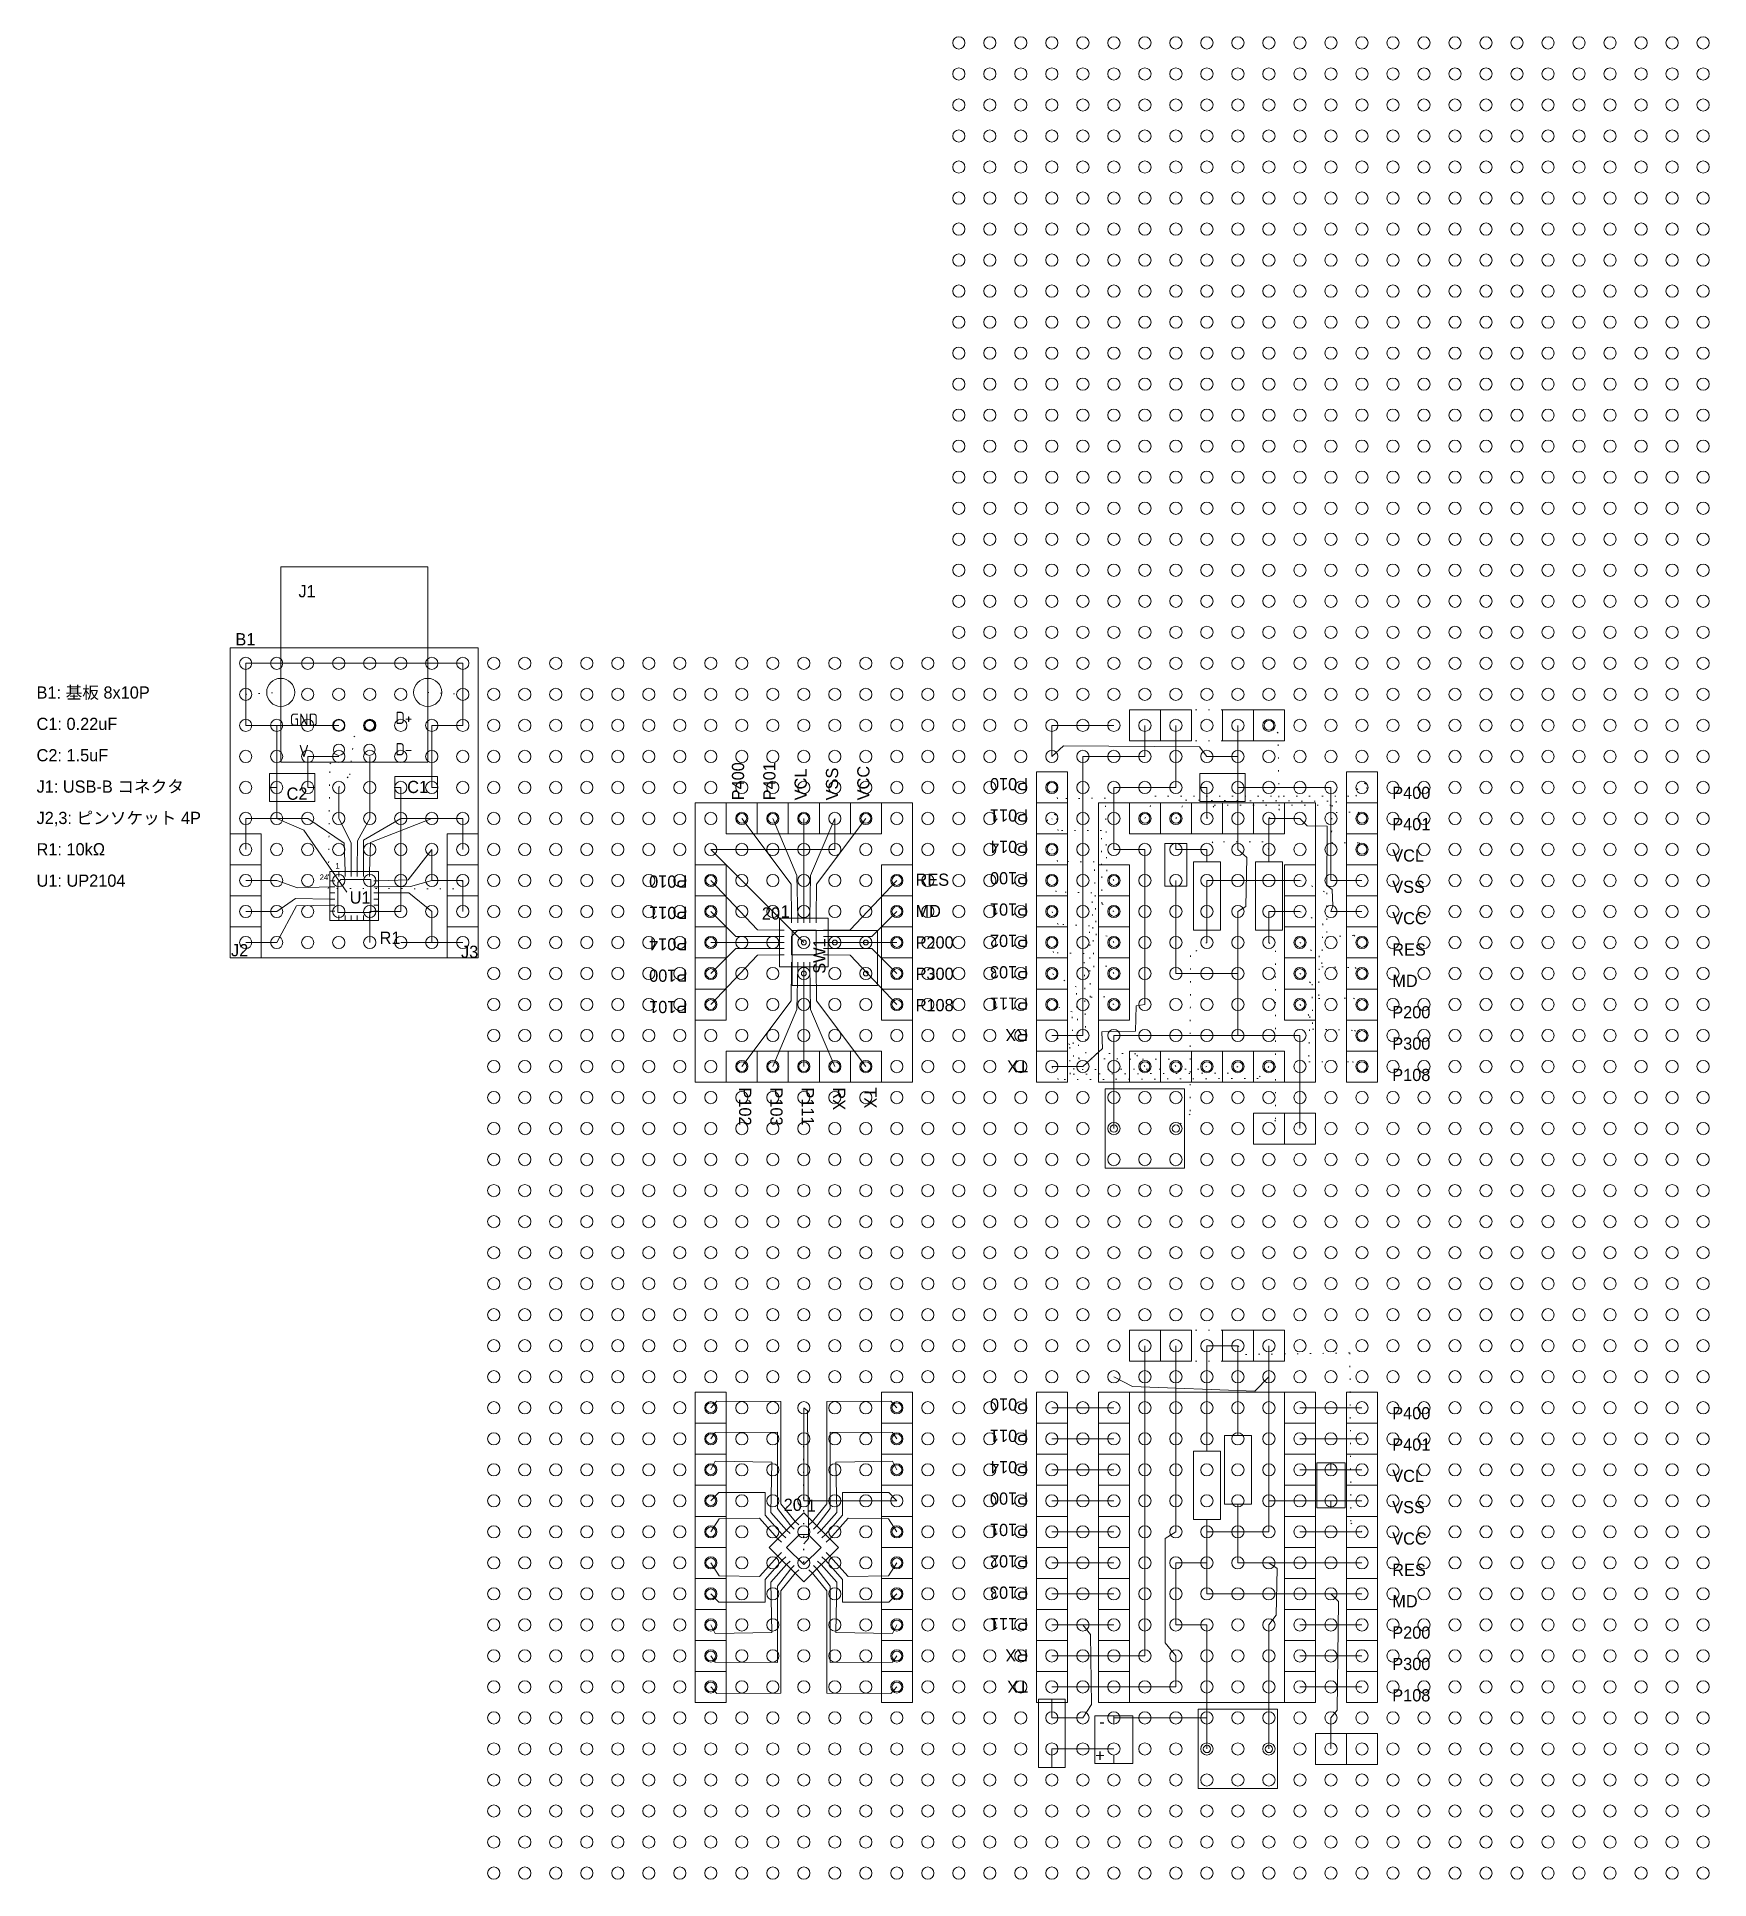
# Model space of a CAD drawing. Extents: x -65 to 72, y -77 to 74.
import ezdxf

# ---------------------------------------------------------------- set-up
doc = ezdxf.new("R2010")
doc.units = 0
doc.linetypes.add('DOTTINY', pattern=[0.9525, 0, -0.9525])
doc.layers.get('0').update_dxf_attribs({"linetype": 'CONTINUOUS', "lineweight": 9})
doc.layers.add('0_draft', color=7, linetype='DOTTINY')
for name, color, linetype, lineweight in [('0_GND', 7, 'CONTINUOUS', 15), ('5V line', 1, 'CONTINUOUS', 15), ('condenser', 5, 'CONTINUOUS', 15)]:
    doc.layers.add(name, color=color, linetype=linetype, lineweight=lineweight)
for name, color, linetype, lineweight, true_color in [('0_wire', 92, 'CONTINUOUS', 15, 0x00c800), ('3.3V line', 40, 'CONTINUOUS', 15, 0xffaa00), ('diode', 212, 'CONTINUOUS', 15, 0xde00de), ('micon', 216, 'CONTINUOUS', 15, 0x800080), ('resister', 134, 'CONTINUOUS', 15, 0x00b1b1), ('socket_header', 56, 'CONTINUOUS', 15, 0x808000), ('switch', 136, 'CONTINUOUS', 15, 0x008080), ('terminal', 16, 'CONTINUOUS', 15, 0x800000), ('universal_board', 253, 'CONTINUOUS', 15, 0xa0a0a4)]:
    doc.layers.add(name, color=color, linetype=linetype, lineweight=lineweight, true_color=true_color)
doc.styles.add('azomix', font='azomix')
doc.styles.add('iso', font='iso')
doc.styles.add('kst32b', font='kst32b')

msp = doc.modelspace()

# ---------------------------------------------------------------- texts
at = {"insert": (-65.39, 12.76), "char_height": 1, "width": 13.5867, "attachment_point": 4, "line_spacing_factor": 1.54, "style": 'kst32b'}
msp.add_mtext('B1: 基板 8x10P\\PC1: 0.22uF\\PC2: 1.5uF\\PJ1: USB-B コネクタ\\PJ2,3: ピンソケット 4P\\PR1: 10kΩ\\PU1: UP2104', dxfattribs=at)
at = {"layer": 'condenser', "char_height": 1, "attachment_point": 4, "line_spacing_factor": 1.54, "style": 'kst32b'}
for s, insert, width in [('C2', (-44.91, 12.18), 1.3067), ('C1', (-35.03, 12.73), 1.2022)]:
    msp.add_mtext(s, dxfattribs=dict(at, insert=insert, width=width))
at = {"layer": 'diode', "insert": (22.11, -65.31), "char_height": 1, "width": 0.4167, "attachment_point": 4, "rotation": 180, "line_spacing_factor": 1.54, "style": 'kst32b'}
msp.add_mtext('+\\P-', dxfattribs=at)
at = {"layer": 'micon', "attachment_point": 4, "line_spacing_factor": 1.54, "style": 'kst32b'}
for s, insert, char_height, width in [('1', (-40.91, 6.28), 0.47, 0.1306), ('24', (-42.2, 5.34), 0.47, 0.6141), ('U1', (-39.74, 3.67), 1, 1.0978), ('1', (-4.44, 2.54), 1, 0.2778), ('20', (-5.98, 2.37), 1, 1.2711), ('20', (-4.19, -46.05), 1, 1.2711), ('1', (-2.3, -46.12), 1, 0.2778)]:
    msp.add_mtext(s, dxfattribs=dict(at, insert=insert, char_height=char_height, width=width))
at = {"layer": 'resister', "insert": (-37.29, 0.39), "char_height": 1, "width": 1.2022, "attachment_point": 4, "line_spacing_factor": 1.54, "style": 'kst32b'}
msp.add_mtext('R1', dxfattribs=at)
at = {"layer": 'socket_header', "char_height": 1, "attachment_point": 4, "line_spacing_factor": 1.54, "style": 'kst32b'}
for s, insert, width, rotation in [('P400\\PP401\\PVCL\\PVSS\\PVCC', (-2.79, 11.64), 2.8756, 90), ('TX\\PRX\\PP111\\PP103\\PP102\\PP101\\PP100\\PP014\\PP011\\PP010', (15.83, 1.42), 2.7022, 180), ('P101\\PP100\\PP014\\PP011\\PP010', (-12.09, -0.14), 2.7022, 180), ('TX\\PRX\\PP111\\PP103\\PP102', (-2.22, -11.87), 2.7022, 270), ('TX\\PRX\\PP111\\PP103\\PP102\\PP101\\PP100\\PP014\\PP011\\PP010', (15.83, -49.38), 2.7022, 180)]:
    msp.add_mtext(s, dxfattribs=dict(at, insert=insert, width=width, rotation=rotation))
for s, insert, width in [('P400\\PP401\\PVCL\\PVSS\\PVCC\\PRES\\PMD\\PP200\\PP300\\PP108', (45.66, 0.7), 2.8756), ('RES\\PMD\\PP200\\PP300\\PP108', (6.61, 0), 2.8756), ('J2', (-49.46, -0.64), 1.2367), ('J3', (-30.62, -0.77), 1.2011), ('P400\\PP401\\PVCL\\PVSS\\PVCC\\PRES\\PMD\\PP200\\PP300\\PP108', (45.66, -50.1), 2.8756)]:
    msp.add_mtext(s, dxfattribs=dict(at, insert=insert, width=width))
at = {"layer": 'switch', "insert": (-1.26, -1.11), "char_height": 1, "width": 2.1322, "attachment_point": 5, "rotation": 90, "style": 'azomix'}
msp.add_mtext('SW1', dxfattribs=at)
at = {"layer": 'terminal', "char_height": 1, "line_spacing_factor": 1.54}
for s, insert, width, attachment_point, style in [('J1', (-43.94, 28.76), 1.1322, 4, 'kst32b'), ('GND\\PV', (-43.49, 16.96), 2.3333, 5, 'iso'), ('D+\\PD-', (-35.3, 17.11), 1.3333, 5, 'iso')]:
    msp.add_mtext(s, dxfattribs=dict(at, insert=insert, width=width, attachment_point=attachment_point, style=style))
at = {"layer": 'universal_board', "insert": (-49.1, 24.83), "char_height": 1, "width": 1.2022, "attachment_point": 4, "line_spacing_factor": 1.54, "style": 'kst32b'}
msp.add_mtext('B1', dxfattribs=at)

# ---------------------------------------------------------------- linework, layer by layer
at = {"layer": '0_draft'}
msp.add_line((-2.54, -50.8), (-2.54, -40.8), dxfattribs=at)
at = {"layer": '0_GND'}
for p, q in [((-48.26, 17.78), (-48.26, 22.86)), ((-48.26, 22.86), (-30.48, 22.86)), ((-30.48, 22.86), (-30.48, 17.78)), ((-43.18, 17.78), (-48.26, 17.78)), ((-45.72, 17.78), (-45.72, 12.7)), ((-40.64, 17.78), (-43.18, 17.78)), ((-30.48, 17.78), (-33.02, 17.78)), ((-33.02, 17.78), (-33.02, 12.7)), ((17.78, 15.24), (17.78, 17.78)), ((17.78, 17.78), (22.86, 17.78)), ((33.02, 15.24), (33.02, 17.78)), ((33.02, 15.24), (30.48, 15.24)), ((33.02, 15.24), (33.02, 12.7)), ((-45.72, 12.7), (-45.72, 10.16)), ((33.02, 12.7), (33.02, 10.16)), ((33.02, 12.7), (40.64, 12.7)), ((40.64, 12.7), (40.64, 7.62)), ((-45.72, 10.16), (-48.26, 10.16)), ((-48.26, 10.16), (-48.26, 7.62)), ((-43.18, 10.16), (-45.72, 10.16)), ((0, 10.16), (0, 7.62)), ((33.02, 10.16), (33.02, 7.62)), ((0, 7.62), (-10.16, 7.62)), ((40.64, 5.08), (40.64, 7.62)), ((27.94, -2.54), (27.94, 5.08)), ((43.18, 5.08), (40.64, 5.08)), ((33.02, 2.54), (33.02, -7.62)), ((33.02, -2.54), (27.94, -2.54)), ((33.02, -7.62), (38.1, -7.62)), ((38.1, -7.62), (38.1, -15.24)), ((35.56, -33.02), (35.56, -48.26)), ((-2.54, -45.72), (-2.54, -38.1)), ((5.08, -45.72), (-2.54, -45.72)), ((38.1, -45.72), (35.56, -45.72)), ((40.64, -45.72), (38.1, -45.72)), ((43.18, -45.72), (40.64, -45.72)), ((35.56, -48.26), (30.48, -48.26)), ((30.48, -48.26), (30.48, -50.8)), ((27.94, -50.8), (27.94, -55.88)), ((30.48, -50.8), (27.94, -50.8)), ((27.94, -55.88), (30.48, -55.88)), ((30.48, -55.88), (30.48, -66.04)), ((22.86, -63.5), (30.48, -63.5))]:
    msp.add_line(p, q, dxfattribs=at)
msp.add_lwpolyline([(33.02, -7.62), (22.86, -7.62), (22.86, -15.24)], dxfattribs=at)
at = {"layer": '0_wire'}
for p, q in [((25.4, 17.78), (25.4, 15.24)), ((27.94, 17.78), (27.94, 15.24)), ((-38.1, 15.24), (-38.1, 10.16)), ((25.4, 15.24), (20.32, 15.24)), ((20.32, 15.24), (20.32, -7.62)), ((27.94, 15.24), (27.94, 12.7)), ((-40.64, 12.7), (-40.64, 10.16)), ((27.94, 12.7), (22.86, 12.7)), ((22.86, 12.7), (22.86, 7.62)), ((22.86, 7.62), (25.4, 7.62)), ((25.4, 7.62), (25.4, -5.08)), ((-45.72, 5.08), (-48.26, 5.08)), ((38.1, 5.08), (30.48, 5.08)), ((30.48, 5.08), (30.48, 0)), ((-45.72, 2.54), (-48.26, 2.54)), ((-33.02, 2.54), (-33.02, 0)), ((38.1, 2.54), (35.56, 2.54)), ((35.56, 2.54), (35.56, 0)), ((-45.72, 0), (-48.26, 0)), ((-33.02, 0), (-35.56, 0)), ((-30.48, 0), (-33.02, 0)), ((17.78, -7.62), (20.32, -7.62)), ((17.78, -10.16), (20.32, -10.16)), ((25.4, -58.42), (25.4, -33.02)), ((27.94, -33.02), (27.94, -48.26)), ((22.86, -38.1), (17.78, -38.1)), ((38.1, -38.1), (43.18, -38.1)), ((22.86, -40.64), (17.78, -40.64)), ((38.1, -40.64), (43.18, -40.64)), ((22.86, -43.18), (17.78, -43.18)), ((22.86, -45.72), (17.78, -45.72)), ((22.86, -48.26), (17.78, -48.26)), ((22.86, -50.8), (17.78, -50.8)), ((33.02, -50.8), (38.1, -50.8)), ((38.1, -50.8), (43.18, -50.8)), ((22.86, -53.34), (17.78, -53.34)), ((43.18, -53.34), (30.48, -53.34)), ((22.86, -55.88), (17.78, -55.88)), ((35.56, -55.88), (35.56, -66.04)), ((38.1, -55.88), (43.18, -55.88)), ((22.86, -58.42), (17.78, -58.42)), ((22.86, -58.42), (25.4, -58.42)), ((27.94, -60.96), (27.94, -58.42)), ((38.1, -58.42), (43.18, -58.42)), ((22.86, -60.96), (17.78, -60.96)), ((22.86, -60.96), (27.94, -60.96)), ((38.1, -60.96), (43.18, -60.96)), ((20.32, -63.5), (17.78, -63.5)), ((40.64, -63.5), (40.64, -66.04)), ((17.78, -66.04), (22.86, -66.04))]:
    msp.add_line(p, q, dxfattribs=at)
for centre in [(-38.1, 17.78), (17.78, 12.7), (-7.62, 10.16), (-5.08, 10.16), (25.4, 10.16), (27.94, 10.16), (43.18, 10.16), (17.78, 7.62), (-10.16, 5.08), (5.08, 5.08), (17.78, 5.08), (22.86, 5.08), (-10.16, 2.54), (5.08, 2.54), (17.78, 2.54), (22.86, 2.54), (-10.16, 0), (5.08, 0), (17.78, 0), (22.86, 0), (38.1, 0), (43.18, 0), (-10.16, -2.54), (5.08, -2.54), (17.78, -2.54), (22.86, -2.54), (38.1, -2.54), (43.18, -2.54), (-10.16, -5.08), (5.08, -5.08), (17.78, -5.08), (22.86, -5.08), (38.1, -5.08), (43.18, -5.08), (43.18, -7.62), (-7.62, -10.16), (-5.08, -10.16), (-2.54, -10.16), (0, -10.16), (2.54, -10.16), (25.4, -10.16), (27.94, -10.16), (30.48, -10.16), (33.02, -10.16), (35.56, -10.16), (43.18, -10.16), (-10.16, -38.1), (5.08, -38.1), (-10.16, -40.64), (5.08, -40.64), (-10.16, -43.18), (-10.16, -45.72), (-10.16, -48.26), (-10.16, -50.8), (5.08, -50.8), (-10.16, -53.34), (5.08, -53.34), (-10.16, -55.88), (5.08, -55.88), (-10.16, -58.42), (5.08, -58.42), (-10.16, -60.96), (5.08, -60.96)]:
    msp.add_circle(centre, 0.4, dxfattribs=at)
at = {"layer": '0_wire', "linetype": 'DOTTINY'}
for centre in [(43.18, 12.7), (17.78, 10.16)]:
    msp.add_circle(centre, 0.4, dxfattribs=at)
at = {"layer": '3.3V line'}
for p, q in [((-35.56, 10.16), (-35.56, 12.7)), ((30.48, 10.16), (30.48, 12.7)), ((-35.56, 10.16), (-33.02, 10.16)), ((-35.56, 10.16), (-35.56, 2.54)), ((-33.02, 10.16), (-30.48, 10.16)), ((-30.48, 10.16), (-30.48, 7.62)), ((-35.56, 2.54), (-38.1, 2.54)), ((-38.1, 2.54), (-38.1, 0)), ((40.64, -43.18), (38.1, -43.18)), ((43.18, -43.18), (40.64, -43.18))]:
    msp.add_line(p, q, dxfattribs=at)
for centre in [(-2.54, 10.16), (43.18, 7.62), (5.08, -43.18)]:
    msp.add_circle(centre, 0.4, dxfattribs=at)
at = {"layer": '5V line'}
for p, q in [((-40.64, 15.24), (-43.18, 15.24)), ((-43.18, 15.24), (-43.18, 12.7)), ((35.56, 10.16), (35.56, 7.62)), ((35.56, 10.16), (38.1, 10.16)), ((-33.02, 7.62), (-33.02, 5.08)), ((30.48, 7.62), (27.94, 7.62)), ((-30.48, 5.08), (-33.02, 5.08)), ((-30.48, 5.08), (-30.48, 2.54)), ((33.02, -33.02), (30.48, -33.02)), ((30.48, -33.02), (30.48, -35.56)), ((33.02, -33.02), (33.02, -35.56)), ((43.18, -48.26), (38.1, -48.26))]:
    msp.add_line(p, q, dxfattribs=at)
at = {"layer": '5V line', "linetype": 'CONTINUOUS', "lineweight": 15}
msp.add_line((43.18, 2.54), (40.64, 2.54), dxfattribs=at)
at = {"layer": '5V line'}
for centre in [(35.56, 17.78), (2.54, 10.16), (5.08, -48.26)]:
    msp.add_circle(centre, 0.4, dxfattribs=at)
at = {"layer": 'condenser'}
for p, q in [((-42.6, 13.85), (-46.3, 13.85)), ((-46.3, 13.85), (-46.3, 11.55)), ((-42.6, 11.55), (-42.6, 13.85)), ((-32.54, 13.6), (-36.04, 13.6)), ((-36.04, 13.6), (-36.04, 11.8)), ((-32.54, 11.8), (-32.54, 13.6)), ((33.6, 13.85), (29.9, 13.85)), ((29.9, 13.85), (29.9, 11.55)), ((33.6, 11.55), (33.6, 13.85)), ((-46.3, 12.7), (-45.72, 12.7)), ((-43.18, 12.7), (-42.6, 12.7)), ((-35.56, 12.7), (-36.04, 12.7)), ((-32.54, 12.7), (-33.02, 12.7)), ((29.9, 12.7), (30.48, 12.7)), ((33.02, 12.7), (33.6, 12.7)), ((-46.3, 11.55), (-42.6, 11.55)), ((-36.04, 11.8), (-32.54, 11.8)), ((29.9, 11.55), (33.6, 11.55)), ((28.84, 8.1), (27.04, 8.1)), ((27.04, 8.1), (27.04, 4.6)), ((27.94, 8.1), (27.94, 7.62)), ((28.84, 4.6), (28.84, 8.1)), ((27.04, 4.6), (28.84, 4.6)), ((27.94, 5.08), (27.94, 4.6)), ((39.49, -42.6), (39.49, -46.3)), ((41.79, -42.6), (39.49, -42.6)), ((40.64, -42.6), (40.64, -43.18)), ((41.79, -46.3), (41.79, -42.6)), ((39.49, -46.3), (41.79, -46.3)), ((40.64, -45.72), (40.64, -46.3))]:
    msp.add_line(p, q, dxfattribs=at)
at = {"layer": 'diode'}
for p, q in [((21.31, -63.32), (21.31, -67.22)), ((24.41, -63.32), (21.31, -63.32)), ((22.86, -64), (22.86, -63.32)), ((24.41, -67.22), (24.41, -63.32)), ((21.31, -67.22), (24.41, -67.22)), ((22.86, -66.54), (22.86, -67.22))]:
    msp.add_line(p, q, dxfattribs=at)
at = {"layer": 'micon'}
for p, q in [((-37.37, 5.81), (-41.37, 5.81)), ((-41.37, 5.81), (-41.37, 1.81)), ((-41.37, 5.06), (-40.97, 5.06)), ((-41.37, 4.56), (-40.97, 4.56)), ((-40.47, 5.16), (-40.72, 4.91)), ((-40.72, 4.91), (-40.72, 2.46)), ((-40.62, 5.81), (-40.62, 5.41)), ((-38.02, 5.16), (-40.47, 5.16)), ((-40.12, 5.81), (-40.12, 5.41)), ((-39.62, 5.81), (-39.62, 5.41)), ((-39.12, 5.81), (-39.12, 5.41)), ((-38.62, 5.81), (-38.62, 5.41)), ((-38.12, 5.81), (-38.12, 5.41)), ((-38.02, 2.46), (-38.02, 5.16)), ((-37.37, 5.06), (-37.77, 5.06)), ((-37.37, 4.56), (-37.77, 4.56)), ((-37.37, 1.81), (-37.37, 5.81)), ((-41.37, 4.06), (-40.97, 4.06)), ((-41.37, 3.56), (-40.97, 3.56)), ((-41.37, 3.06), (-40.97, 3.06)), ((-37.37, 4.06), (-37.77, 4.06)), ((-37.37, 3.56), (-37.77, 3.56)), ((-37.37, 3.06), (-37.77, 3.06)), ((-41.37, 2.56), (-40.97, 2.56)), ((-41.37, 1.81), (-37.37, 1.81)), ((-40.72, 2.46), (-38.02, 2.46)), ((-40.62, 1.81), (-40.62, 2.21)), ((-40.12, 1.81), (-40.12, 2.21)), ((-39.62, 1.81), (-39.62, 2.21)), ((-39.12, 1.81), (-39.12, 2.21)), ((-38.62, 1.81), (-38.62, 2.21)), ((-38.12, 1.81), (-38.12, 2.21)), ((-37.37, 2.56), (-37.77, 2.56)), ((-4.54, 2), (-4.54, -2)), ((-0.54, 2), (-4.54, 2)), ((-3.54, 2), (-3.54, 1.6)), ((-3.04, 2), (-3.04, 1.6)), ((-2.54, 2), (-2.54, 1.6)), ((-2.04, 2), (-2.04, 1.6)), ((-1.54, 2), (-1.54, 1.6)), ((-0.54, -2), (-0.54, 2)), ((-4.54, 1), (-4.14, 1)), ((-4.54, 0.5), (-4.14, 0.5)), ((-4.54, 0), (-4.14, 0)), ((-3.04, 1), (-3.54, 0.5)), ((-3.54, 0.5), (-3.54, -1)), ((-1.54, 1), (-3.04, 1)), ((-1.54, -1), (-1.54, 1)), ((-0.54, 1), (-0.94, 1)), ((-0.54, 0.5), (-0.94, 0.5)), ((-4.54, -0.5), (-4.14, -0.5)), ((-4.54, -1), (-4.14, -1)), ((-3.54, -1), (-1.54, -1)), ((-0.54, 0), (-0.94, 0)), ((-0.54, -0.5), (-0.94, -0.5)), ((-0.54, -1), (-0.94, -1)), ((-4.54, -2), (-0.54, -2)), ((-3.54, -2), (-3.54, -1.6)), ((-3.04, -2), (-3.04, -1.6)), ((-2.54, -2), (-2.54, -1.6)), ((-2.04, -2), (-2.04, -1.6)), ((-1.54, -2), (-1.54, -1.6)), ((-2.54, -46.7), (-5.37, -49.53)), ((0.29, -49.53), (-2.54, -46.7)), ((-3.95, -48.12), (-3.67, -48.4)), ((-3.6, -47.76), (-3.32, -48.05)), ((-3.25, -47.41), (-2.96, -47.69)), ((-1.83, -47.41), (-2.12, -47.69)), ((-1.48, -47.76), (-1.76, -48.05)), ((-1.13, -48.12), (-1.41, -48.4)), ((-5.37, -49.53), (-2.54, -52.36)), ((-4.66, -48.82), (-4.38, -49.11)), ((-4.31, -48.47), (-4.02, -48.75)), ((-2.89, -48.47), (-3.95, -49.53)), ((-3.95, -49.53), (-2.54, -50.94)), ((-2.19, -48.47), (-2.89, -48.47)), ((-2.54, -52.36), (0.29, -49.53)), ((-2.54, -50.94), (-1.13, -49.53)), ((-1.13, -49.53), (-2.19, -48.47)), ((-0.77, -48.47), (-1.06, -48.75)), ((-0.42, -48.82), (-0.7, -49.11)), ((-4.66, -50.24), (-4.38, -49.95)), ((-4.31, -50.59), (-4.02, -50.31)), ((-3.95, -50.94), (-3.67, -50.66)), ((-3.6, -51.3), (-3.32, -51.01)), ((-1.48, -51.3), (-1.76, -51.01)), ((-1.13, -50.94), (-1.41, -50.66)), ((-0.77, -50.59), (-1.06, -50.31)), ((-0.42, -50.24), (-0.7, -49.95)), ((-3.25, -51.65), (-2.96, -51.37)), ((-1.83, -51.65), (-2.12, -51.37))]:
    msp.add_line(p, q, dxfattribs=at)
at = {"layer": 'resister', "linetype": 'DOTTINY'}
for p, q in [((-48.26, 20.32), (-45.39, 20.48)), ((-33.35, 20.48), (-30.48, 20.32))]:
    msp.add_line(p, q, dxfattribs=at)
at = {"layer": 'resister'}
for p, q in [((-2.54, 10.16), (-2.54, 2)), ((-2.54, 0), (-10.16, 7.62)), ((30.48, 7.62), (30.48, 6.61)), ((33.02, 7.62), (33.75, 6.95)), ((35.56, 7.62), (35.56, 6.61)), ((29.38, 6.61), (29.38, 1.01)), ((31.58, 6.61), (29.38, 6.61)), ((31.58, 1.01), (31.58, 6.61)), ((33.75, 6.95), (33.67, 2.96)), ((34.46, 6.61), (34.46, 1.01)), ((36.66, 6.61), (34.46, 6.61)), ((36.66, 1.01), (36.66, 6.61)), ((33.67, 2.96), (33.02, 2.54)), ((29.38, 1.01), (31.58, 1.01)), ((30.48, 0), (30.48, 1.01)), ((34.46, 1.01), (36.66, 1.01)), ((35.56, 0), (35.56, 1.01)), ((-2.54, -10.16), (-2.54, -2)), ((30.48, -35.56), (30.48, -41.65)), ((33.02, -35.56), (33.02, -40.38)), ((31.92, -40.38), (31.92, -45.98)), ((34.12, -40.38), (31.92, -40.38)), ((34.12, -45.98), (34.12, -40.38)), ((29.38, -41.65), (29.38, -47.25)), ((31.58, -41.65), (29.38, -41.65)), ((31.58, -47.25), (31.58, -41.65)), ((31.92, -45.98), (34.12, -45.98)), ((33.02, -50.8), (33.02, -45.98)), ((29.38, -47.25), (31.58, -47.25)), ((30.48, -53.34), (30.48, -47.25)), ((16.68, -61.97), (16.68, -67.57)), ((18.88, -61.97), (16.68, -61.97)), ((17.78, -61.97), (17.78, -63.5)), ((18.88, -67.57), (18.88, -61.97)), ((17.78, -67.57), (17.78, -66.04)), ((16.68, -67.57), (18.88, -67.57))]:
    msp.add_line(p, q, dxfattribs=at)
at = {"layer": 'resister', "linetype": 'DOTTINY'}
for points in [[(-40.64, 12.7), (-39.74, 13.72), (-39.39, 16.83), (-38.1, 17.78)], [(35.56, 10.16), (36.39, 10.85), (36.31, 17.15), (35.56, 17.78)], [(-30.48, 5.08), (-31.21, 4.4), (-41.49, 4.42), (-41.36, 14.62), (-40.64, 15.24)], [(22.86, 5.08), (22.27, 5.84), (22.17, 11.82), (18.25, 11.77), (17.78, 12.7)], [(25.4, 10.16), (26.21, 11.98), (42.68, 11.98), (43.18, 12.7)], [(27.94, 10.16), (28.73, 11.65), (41.06, 11.56), (41.06, 10.65), (42.88, 10.68), (43.18, 10.16)], [(30.48, 10.16), (31.08, 11.24), (40.74, 11.24), (40.68, 8.16), (42.97, 8.16), (43.18, 7.62)], [(22.86, 2.54), (21.88, 3.19), (21.83, 9.17), (18.3, 9.17), (17.78, 10.16)], [(22.86, 0), (22.31, 0.53), (21.4, 0.61), (21.25, 6.6), (18.25, 6.64), (17.78, 7.62), (17.78, 7.62)], [(35.56, 7.62), (35.09, 8.24), (30.97, 8.24), (30.48, 7.62)], [(22.86, -2.54), (22.27, -1.94), (21.21, -2.01), (21.06, 4.06), (18.14, 4.14), (17.78, 5.08), (17.78, 5.08)], [(38.1, 5.08), (40.29, 4.07), (40.29, 0.44), (42.51, 0.59), (43.18, 0)], [(22.86, -5.08), (22.12, -4.44), (20.91, -4.48), (20.87, 1.37), (18.29, 1.48), (17.78, 2.54)], [(38.1, 2.54), (39.97, 1.52), (39.89, -2), (42.63, -2.06), (43.18, -2.54)], [(25.4, -10.16), (24.66, -9.11), (20.57, -9.07), (20.41, -0.91), (17.91, -0.83), (17.78, 0)], [(30.48, 0), (29.13, -1.07), (29.1, -14.05), (27.94, -15.24)], [(35.56, 0), (36.11, -0.67), (36.09, -14.56), (35.56, -15.24)], [(38.1, 0), (39.68, -1.1), (39.63, -4.6), (42.48, -4.55), (43.18, -5.08)], [(27.94, -10.16), (27.4, -9.56), (20, -9.52), (19.77, -3.64), (17.78, -2.54)], [(38.1, -2.54), (39.09, -3.4), (39.14, -7.1), (42.58, -7.2), (43.18, -7.62)], [(30.48, -10.16), (29.82, -10.36), (19.58, -10.4), (19.43, -5.69), (17.78, -5.08)], [(38.1, -5.08), (38.9, -6.07), (38.83, -9.76), (42.39, -9.76), (43.18, -10.16)], [(33.02, -10.16), (32.25, -10.7), (19.28, -10.78), (19.24, -8.35), (17.78, -7.62)], [(35.56, -10.16), (34.68, -11.13), (18.3, -11.23), (17.78, -10.16)], [(33.02, -33.02), (33.65, -33.74), (42.19, -33.61), (42.28, -47.54), (43.18, -48.26)]]:
    msp.add_lwpolyline(points, dxfattribs=at)
at = {"layer": 'resister'}
for points in [[(30.48, 15.24), (29.86, 16.01), (18.74, 16.09), (17.78, 15.24)], [(-39.97, 4.13), (-43.5, 9.2), (-45.72, 10.16)], [(-40.12, 5.81), (-40.18, 8.14), (-43.18, 10.16)], [(-40.64, 10.16), (-39.62, 8.17), (-39.62, 5.81)], [(-38.1, 10.16), (-39.1, 8.32), (-39.12, 5.81)], [(-35.56, 10.16), (-38.62, 8.38), (-38.62, 5.81)], [(-33.02, 10.16), (-38.03, 8.2), (-38.12, 5.81)], [(-7.62, 10.16), (-3.58, 4.77), (-3.54, 2)], [(-5.08, 10.16), (-3.1, 5.49), (-3.04, 2)], [(0, 10.16), (-1.98, 5.49), (-2.04, 2)], [(2.54, 10.16), (-1.5, 4.77), (-1.54, 2)], [(38.1, 10.16), (38.7, 9.56), (40.33, 9.52), (40.3, 4.67), (40.75, 4.33), (40.79, 3), (40.64, 2.54)], [(-33.02, 7.62), (-34.96, 5.13), (-37.37, 5.06)], [(-41.37, 4.56), (-44.02, 4.48), (-45.72, 5.08)], [(-33.02, 5.08), (-34.77, 4.58), (-37.37, 4.56)], [(-10.16, 5.08), (-6.34, 1.04), (-4.54, 1)], [(5.08, 5.08), (1.26, 1.04), (-0.54, 1)], [(-45.72, 2.54), (-44.18, 3.61), (-41.37, 3.56)], [(-45.72, 0), (-44.1, 3.01), (-41.37, 3.06)], [(-33.02, 2.54), (-34.9, 4.06), (-37.37, 4.06)], [(-4.54, 0.5), (-8.11, 0.5), (-10.16, 2.54)], [(-0.54, 0.5), (3.03, 0.5), (5.08, 2.54)], [(-10.16, 0), (-4.54, 0)], [(-4.54, -0.5), (-8.11, -0.5), (-10.16, -2.54)], [(-10.16, -5.08), (-6.34, -1.04), (-4.54, -1)], [(5.08, 0), (-0.54, 0)], [(-0.54, -0.5), (3.03, -0.5), (5.08, -2.54)], [(5.08, -5.08), (1.26, -1.04), (-0.54, -1)], [(-7.62, -10.16), (-3.58, -4.77), (-3.54, -2)], [(-5.08, -10.16), (-3.1, -5.49), (-3.04, -2)], [(0, -10.16), (-1.98, -5.49), (-2.04, -2)], [(2.54, -10.16), (-1.5, -4.77), (-1.54, -2)], [(25.4, -5.08), (24.67, -5.2), (24.62, -7.26), (21.88, -7.31), (21.93, -8.68), (20.32, -10.16), (20.32, -10.16)], [(35.56, -35.56), (34.41, -36.75), (24.37, -36.36), (22.86, -35.56)], [(-3.25, -47.41), (-4.43, -45.96), (-4.43, -37.6), (-9.66, -37.57), (-10.16, -38.1)], [(-1.83, -47.41), (-0.65, -45.96), (-0.65, -37.6), (4.58, -37.57), (5.08, -38.1)], [(-2.53, -49.24), (-2.15, -48.81), (-2.25, -38.35), (-2.54, -38.1)], [(-10.16, -40.64), (-9.81, -40.12), (-4.7, -40.09), (-4.7, -46.34), (-3.6, -47.76)], [(5.08, -40.64), (4.73, -40.12), (-0.38, -40.09), (-0.38, -46.34), (-1.48, -47.76)], [(-3.95, -48.12), (-5.23, -46.67), (-5.17, -42.56), (-9.81, -42.47), (-10.16, -43.18)], [(-1.13, -48.12), (0.15, -46.67), (0.09, -42.56), (4.73, -42.47), (5.08, -43.18)], [(-10.16, -45.72), (-9.51, -45.05), (-5.7, -45.05), (-5.7, -46.9), (-4.31, -48.47)], [(5.08, -45.72), (4.43, -45.05), (0.62, -45.05), (0.62, -46.9), (-0.77, -48.47)], [(-4.66, -48.82), (-6.17, -47.14), (-9.48, -47.2), (-10.16, -48.26)], [(-0.42, -48.82), (1.09, -47.14), (4.4, -47.2), (5.08, -48.26)], [(27.94, -48.26), (27.07, -48.8), (27.07, -57.34), (27.94, -58.42)], [(-4.66, -50.24), (-6.17, -51.92), (-9.48, -51.86), (-10.16, -50.8)], [(-10.16, -53.34), (-9.51, -54.01), (-5.7, -54.01), (-5.7, -52.16), (-4.31, -50.59)], [(-3.95, -50.94), (-5.23, -52.39), (-5.17, -56.5), (-9.81, -56.59), (-10.16, -55.88)], [(-1.13, -50.94), (0.15, -52.39), (0.09, -56.5), (4.73, -56.59), (5.08, -55.88)], [(5.08, -53.34), (4.43, -54.01), (0.62, -54.01), (0.62, -52.16), (-0.77, -50.59)], [(-0.42, -50.24), (1.09, -51.92), (4.4, -51.86), (5.08, -50.8)], [(35.56, -50.8), (36.22, -51.25), (36.14, -55.07), (35.56, -55.88)], [(-10.16, -58.42), (-9.81, -58.94), (-4.7, -58.97), (-4.7, -52.72), (-3.6, -51.3)], [(-3.25, -51.65), (-4.43, -53.1), (-4.43, -61.46), (-9.66, -61.49), (-10.16, -60.96)], [(-1.83, -51.65), (-0.65, -53.1), (-0.65, -61.46), (4.58, -61.49), (5.08, -60.96)], [(5.08, -58.42), (4.73, -58.94), (-0.38, -58.97), (-0.38, -52.72), (-1.48, -51.3)], [(40.64, -53.34), (41.25, -53.96), (41.16, -62.85), (40.64, -63.5)], [(20.32, -55.88), (20.93, -56.67), (21.02, -62.4), (20.32, -63.5)]]:
    msp.add_lwpolyline(points, dxfattribs=at)
at = {"layer": 'socket_header'}
for p, q in [((24.13, 16.51), (24.13, 19.05)), ((26.67, 19.05), (24.13, 19.05)), ((26.67, 16.51), (26.67, 19.05)), ((26.67, 16.51), (26.67, 19.05)), ((29.21, 19.05), (26.67, 19.05)), ((29.21, 16.51), (29.21, 19.05)), ((29.21, 16.51), (29.21, 19.05)), ((31.75, 16.51), (31.75, 19.05)), ((31.75, 16.51), (31.75, 19.05)), ((34.29, 19.05), (31.75, 19.05)), ((34.29, 16.51), (34.29, 19.05)), ((34.29, 16.51), (34.29, 19.05)), ((36.83, 19.05), (34.29, 19.05)), ((36.83, 16.51), (36.83, 19.05)), ((26.67, 16.51), (24.13, 16.51)), ((29.21, 16.51), (26.67, 16.51)), ((34.29, 16.51), (31.75, 16.51)), ((36.83, 16.51), (34.29, 16.51)), ((-29.21, 11.43), (-29.21, 13.97)), ((16.51, 11.43), (16.51, 13.97)), ((19.05, 13.97), (16.51, 13.97)), ((19.05, 11.43), (19.05, 13.97)), ((41.91, 11.43), (41.91, 13.97)), ((44.45, 13.97), (41.91, 13.97)), ((44.45, 11.43), (44.45, 13.97)), ((-8.89, 8.89), (-8.89, 11.43)), ((-6.35, 11.43), (-8.89, 11.43)), ((-6.35, 8.89), (-6.35, 11.43)), ((-6.35, 8.89), (-6.35, 11.43)), ((-3.81, 11.43), (-6.35, 11.43)), ((-3.81, 8.89), (-3.81, 11.43)), ((-3.81, 8.89), (-3.81, 11.43)), ((-1.27, 11.43), (-3.81, 11.43)), ((-1.27, 8.89), (-1.27, 11.43)), ((-1.27, 8.89), (-1.27, 11.43)), ((1.27, 11.43), (-1.27, 11.43)), ((1.27, 8.89), (1.27, 11.43)), ((1.27, 8.89), (1.27, 11.43)), ((3.81, 11.43), (1.27, 11.43)), ((3.81, 8.89), (3.81, 11.43)), ((19.05, 11.43), (16.51, 11.43)), ((16.51, 8.89), (16.51, 11.43)), ((19.05, 11.43), (16.51, 11.43)), ((19.05, 8.89), (19.05, 11.43)), ((24.13, 8.89), (24.13, 11.43)), ((26.67, 11.43), (24.13, 11.43)), ((26.67, 8.89), (26.67, 11.43)), ((26.67, 8.89), (26.67, 11.43)), ((29.21, 11.43), (26.67, 11.43)), ((29.21, 8.89), (29.21, 11.43)), ((29.21, 8.89), (29.21, 11.43)), ((31.75, 11.43), (29.21, 11.43)), ((31.75, 8.89), (31.75, 11.43)), ((31.75, 8.89), (31.75, 11.43)), ((34.29, 11.43), (31.75, 11.43)), ((34.29, 8.89), (34.29, 11.43)), ((34.29, 8.89), (34.29, 11.43)), ((36.83, 11.43), (34.29, 11.43)), ((36.83, 8.89), (36.83, 11.43)), ((44.45, 11.43), (41.91, 11.43)), ((41.91, 8.89), (41.91, 11.43)), ((44.45, 11.43), (41.91, 11.43)), ((44.45, 8.89), (44.45, 11.43)), ((-49.53, 6.35), (-49.53, 8.89)), ((-46.99, 8.89), (-49.53, 8.89)), ((-46.99, 6.35), (-46.99, 8.89)), ((-31.75, 6.35), (-31.75, 8.89)), ((-29.21, 8.89), (-31.75, 8.89)), ((-29.21, 6.35), (-29.21, 8.89)), ((-6.35, 8.89), (-8.89, 8.89)), ((-3.81, 8.89), (-6.35, 8.89)), ((-1.27, 8.89), (-3.81, 8.89)), ((1.27, 8.89), (-1.27, 8.89)), ((3.81, 8.89), (1.27, 8.89)), ((19.05, 8.89), (16.51, 8.89)), ((16.51, 6.35), (16.51, 8.89)), ((19.05, 8.89), (16.51, 8.89)), ((19.05, 6.35), (19.05, 8.89)), ((26.67, 8.89), (24.13, 8.89)), ((29.21, 8.89), (26.67, 8.89)), ((31.75, 8.89), (29.21, 8.89)), ((34.29, 8.89), (31.75, 8.89)), ((36.83, 8.89), (34.29, 8.89)), ((44.45, 8.89), (41.91, 8.89)), ((41.91, 6.35), (41.91, 8.89)), ((44.45, 8.89), (41.91, 8.89)), ((44.45, 6.35), (44.45, 8.89)), ((-46.99, 6.35), (-49.53, 6.35)), ((-49.53, 3.81), (-49.53, 6.35)), ((-46.99, 6.35), (-49.53, 6.35)), ((-46.99, 3.81), (-46.99, 6.35)), ((-29.21, 6.35), (-31.75, 6.35)), ((-31.75, 3.81), (-31.75, 6.35)), ((-29.21, 6.35), (-31.75, 6.35)), ((-29.21, 3.81), (-29.21, 6.35)), ((-11.43, 3.81), (-11.43, 6.35)), ((-8.89, 6.35), (-11.43, 6.35)), ((-8.89, 3.81), (-8.89, 6.35)), ((3.81, 3.81), (3.81, 6.35)), ((6.35, 6.35), (3.81, 6.35)), ((6.35, 3.81), (6.35, 6.35)), ((19.05, 6.35), (16.51, 6.35)), ((16.51, 3.81), (16.51, 6.35)), ((19.05, 6.35), (16.51, 6.35)), ((19.05, 3.81), (19.05, 6.35)), ((21.59, 3.81), (21.59, 6.35)), ((24.13, 6.35), (21.59, 6.35)), ((24.13, 3.81), (24.13, 6.35)), ((36.83, 3.81), (36.83, 6.35)), ((39.37, 6.35), (36.83, 6.35)), ((39.37, 3.81), (39.37, 6.35)), ((44.45, 6.35), (41.91, 6.35)), ((41.91, 3.81), (41.91, 6.35)), ((44.45, 6.35), (41.91, 6.35)), ((44.45, 3.81), (44.45, 6.35)), ((-46.99, 3.81), (-49.53, 3.81)), ((-49.53, 1.27), (-49.53, 3.81)), ((-46.99, 3.81), (-49.53, 3.81)), ((-46.99, 1.27), (-46.99, 3.81)), ((-29.21, 3.81), (-31.75, 3.81)), ((-31.75, 1.27), (-31.75, 3.81)), ((-29.21, 3.81), (-31.75, 3.81)), ((-29.21, 1.27), (-29.21, 3.81)), ((-8.89, 3.81), (-11.43, 3.81)), ((-11.43, 1.27), (-11.43, 3.81)), ((-8.89, 3.81), (-11.43, 3.81)), ((-8.89, 1.27), (-8.89, 3.81)), ((6.35, 3.81), (3.81, 3.81)), ((3.81, 1.27), (3.81, 3.81)), ((6.35, 3.81), (3.81, 3.81)), ((6.35, 1.27), (6.35, 3.81)), ((19.05, 3.81), (16.51, 3.81)), ((16.51, 1.27), (16.51, 3.81)), ((19.05, 3.81), (16.51, 3.81)), ((19.05, 1.27), (19.05, 3.81)), ((24.13, 3.81), (21.59, 3.81)), ((21.59, 1.27), (21.59, 3.81)), ((24.13, 3.81), (21.59, 3.81)), ((24.13, 1.27), (24.13, 3.81)), ((39.37, 3.81), (36.83, 3.81)), ((36.83, 1.27), (36.83, 3.81)), ((39.37, 3.81), (36.83, 3.81)), ((39.37, 1.27), (39.37, 3.81)), ((44.45, 3.81), (41.91, 3.81)), ((41.91, 1.27), (41.91, 3.81)), ((44.45, 3.81), (41.91, 3.81)), ((44.45, 1.27), (44.45, 3.81)), ((-46.99, 1.27), (-49.53, 1.27)), ((-49.53, -1.27), (-49.53, 1.27)), ((-46.99, 1.27), (-49.53, 1.27)), ((-46.99, -1.27), (-46.99, 1.27)), ((-29.21, 1.27), (-31.75, 1.27)), ((-31.75, -1.27), (-31.75, 1.27)), ((-29.21, 1.27), (-31.75, 1.27)), ((-29.21, -1.27), (-29.21, 1.27)), ((-8.89, 1.27), (-11.43, 1.27)), ((-11.43, -1.27), (-11.43, 1.27)), ((-8.89, 1.27), (-11.43, 1.27)), ((-8.89, -1.27), (-8.89, 1.27)), ((6.35, 1.27), (3.81, 1.27)), ((3.81, -1.27), (3.81, 1.27)), ((6.35, 1.27), (3.81, 1.27)), ((6.35, -1.27), (6.35, 1.27)), ((19.05, 1.27), (16.51, 1.27)), ((16.51, -1.27), (16.51, 1.27)), ((19.05, 1.27), (16.51, 1.27)), ((19.05, -1.27), (19.05, 1.27)), ((24.13, 1.27), (21.59, 1.27)), ((21.59, -1.27), (21.59, 1.27)), ((24.13, 1.27), (21.59, 1.27)), ((24.13, -1.27), (24.13, 1.27)), ((39.37, 1.27), (36.83, 1.27)), ((36.83, -1.27), (36.83, 1.27)), ((39.37, 1.27), (36.83, 1.27)), ((39.37, -1.27), (39.37, 1.27)), ((44.45, 1.27), (41.91, 1.27)), ((41.91, -1.27), (41.91, 1.27)), ((44.45, 1.27), (41.91, 1.27)), ((44.45, -1.27), (44.45, 1.27)), ((-46.99, -1.27), (-49.53, -1.27)), ((-29.21, -1.27), (-31.75, -1.27)), ((-8.89, -1.27), (-11.43, -1.27)), ((-11.43, -3.81), (-11.43, -1.27)), ((-8.89, -1.27), (-11.43, -1.27)), ((-8.89, -3.81), (-8.89, -1.27)), ((6.35, -1.27), (3.81, -1.27)), ((3.81, -3.81), (3.81, -1.27)), ((6.35, -1.27), (3.81, -1.27)), ((6.35, -3.81), (6.35, -1.27)), ((19.05, -1.27), (16.51, -1.27)), ((16.51, -3.81), (16.51, -1.27)), ((19.05, -1.27), (16.51, -1.27)), ((19.05, -3.81), (19.05, -1.27)), ((24.13, -1.27), (21.59, -1.27)), ((21.59, -3.81), (21.59, -1.27)), ((24.13, -1.27), (21.59, -1.27)), ((24.13, -3.81), (24.13, -1.27)), ((39.37, -1.27), (36.83, -1.27)), ((36.83, -3.81), (36.83, -1.27)), ((39.37, -1.27), (36.83, -1.27)), ((39.37, -3.81), (39.37, -1.27)), ((44.45, -1.27), (41.91, -1.27)), ((41.91, -3.81), (41.91, -1.27)), ((44.45, -1.27), (41.91, -1.27)), ((44.45, -3.81), (44.45, -1.27)), ((-8.89, -3.81), (-11.43, -3.81)), ((-11.43, -6.35), (-11.43, -3.81)), ((-8.89, -3.81), (-11.43, -3.81)), ((-8.89, -6.35), (-8.89, -3.81)), ((6.35, -3.81), (3.81, -3.81)), ((3.81, -6.35), (3.81, -3.81)), ((6.35, -3.81), (3.81, -3.81)), ((6.35, -6.35), (6.35, -3.81)), ((19.05, -3.81), (16.51, -3.81)), ((16.51, -6.35), (16.51, -3.81)), ((19.05, -3.81), (16.51, -3.81)), ((19.05, -6.35), (19.05, -3.81)), ((24.13, -3.81), (21.59, -3.81)), ((21.59, -6.35), (21.59, -3.81)), ((24.13, -3.81), (21.59, -3.81)), ((24.13, -6.35), (24.13, -3.81)), ((39.37, -3.81), (36.83, -3.81)), ((36.83, -6.35), (36.83, -3.81)), ((39.37, -3.81), (36.83, -3.81)), ((39.37, -6.35), (39.37, -3.81)), ((44.45, -3.81), (41.91, -3.81)), ((41.91, -6.35), (41.91, -3.81)), ((44.45, -3.81), (41.91, -3.81)), ((44.45, -6.35), (44.45, -3.81)), ((-8.89, -6.35), (-11.43, -6.35)), ((6.35, -6.35), (3.81, -6.35)), ((19.05, -6.35), (16.51, -6.35)), ((16.51, -8.89), (16.51, -6.35)), ((19.05, -6.35), (16.51, -6.35)), ((19.05, -8.89), (19.05, -6.35)), ((24.13, -6.35), (21.59, -6.35)), ((39.37, -6.35), (36.83, -6.35)), ((44.45, -6.35), (41.91, -6.35)), ((41.91, -8.89), (41.91, -6.35)), ((44.45, -6.35), (41.91, -6.35)), ((44.45, -8.89), (44.45, -6.35)), ((-8.89, -11.43), (-8.89, -8.89)), ((-6.35, -8.89), (-8.89, -8.89)), ((-6.35, -11.43), (-6.35, -8.89)), ((-6.35, -11.43), (-6.35, -8.89)), ((-3.81, -8.89), (-6.35, -8.89)), ((-3.81, -11.43), (-3.81, -8.89)), ((-3.81, -11.43), (-3.81, -8.89)), ((-1.27, -8.89), (-3.81, -8.89)), ((-1.27, -11.43), (-1.27, -8.89)), ((-1.27, -11.43), (-1.27, -8.89)), ((1.27, -8.89), (-1.27, -8.89)), ((1.27, -11.43), (1.27, -8.89)), ((1.27, -11.43), (1.27, -8.89)), ((3.81, -8.89), (1.27, -8.89)), ((3.81, -11.43), (3.81, -8.89)), ((19.05, -8.89), (16.51, -8.89)), ((16.51, -11.43), (16.51, -8.89)), ((19.05, -8.89), (16.51, -8.89)), ((19.05, -11.43), (19.05, -8.89)), ((24.13, -11.43), (24.13, -8.89)), ((26.67, -8.89), (24.13, -8.89)), ((26.67, -11.43), (26.67, -8.89)), ((26.67, -11.43), (26.67, -8.89)), ((29.21, -8.89), (26.67, -8.89)), ((29.21, -11.43), (29.21, -8.89)), ((29.21, -11.43), (29.21, -8.89)), ((31.75, -8.89), (29.21, -8.89)), ((31.75, -11.43), (31.75, -8.89)), ((31.75, -11.43), (31.75, -8.89)), ((34.29, -8.89), (31.75, -8.89)), ((34.29, -11.43), (34.29, -8.89)), ((34.29, -11.43), (34.29, -8.89)), ((36.83, -8.89), (34.29, -8.89)), ((36.83, -11.43), (36.83, -8.89)), ((44.45, -8.89), (41.91, -8.89)), ((41.91, -11.43), (41.91, -8.89)), ((44.45, -8.89), (41.91, -8.89)), ((44.45, -11.43), (44.45, -8.89)), ((-6.35, -11.43), (-8.89, -11.43)), ((-3.81, -11.43), (-6.35, -11.43)), ((-1.27, -11.43), (-3.81, -11.43)), ((1.27, -11.43), (-1.27, -11.43)), ((3.81, -11.43), (1.27, -11.43)), ((19.05, -11.43), (16.51, -11.43)), ((26.67, -11.43), (24.13, -11.43)), ((29.21, -11.43), (26.67, -11.43)), ((31.75, -11.43), (29.21, -11.43)), ((34.29, -11.43), (31.75, -11.43)), ((36.83, -11.43), (34.29, -11.43)), ((44.45, -11.43), (41.91, -11.43)), ((34.29, -16.51), (34.29, -13.97)), ((36.83, -13.97), (34.29, -13.97)), ((36.83, -16.51), (36.83, -13.97)), ((36.83, -16.51), (36.83, -13.97)), ((39.37, -13.97), (36.83, -13.97)), ((39.37, -16.51), (39.37, -13.97)), ((36.83, -16.51), (34.29, -16.51)), ((39.37, -16.51), (36.83, -16.51)), ((24.13, -34.29), (24.13, -31.75)), ((26.67, -31.75), (24.13, -31.75)), ((26.67, -34.29), (26.67, -31.75)), ((26.67, -34.29), (26.67, -31.75)), ((29.21, -31.75), (26.67, -31.75)), ((29.21, -34.29), (29.21, -31.75)), ((29.21, -34.29), (29.21, -31.75)), ((31.75, -34.29), (31.75, -31.75)), ((31.75, -34.29), (31.75, -31.75)), ((34.29, -31.75), (31.75, -31.75)), ((34.29, -34.29), (34.29, -31.75)), ((34.29, -34.29), (34.29, -31.75)), ((36.83, -31.75), (34.29, -31.75)), ((36.83, -34.29), (36.83, -31.75)), ((26.67, -34.29), (24.13, -34.29)), ((29.21, -34.29), (26.67, -34.29)), ((34.29, -34.29), (31.75, -34.29)), ((36.83, -34.29), (34.29, -34.29)), ((-11.43, -39.37), (-11.43, -36.83)), ((-8.89, -36.83), (-11.43, -36.83)), ((-8.89, -39.37), (-8.89, -36.83)), ((3.81, -39.37), (3.81, -36.83)), ((6.35, -36.83), (3.81, -36.83)), ((6.35, -39.37), (6.35, -36.83)), ((16.51, -39.37), (16.51, -36.83)), ((19.05, -36.83), (16.51, -36.83)), ((19.05, -39.37), (19.05, -36.83)), ((21.59, -39.37), (21.59, -36.83)), ((24.13, -36.83), (21.59, -36.83)), ((24.13, -39.37), (24.13, -36.83)), ((36.83, -39.37), (36.83, -36.83)), ((39.37, -36.83), (36.83, -36.83)), ((39.37, -39.37), (39.37, -36.83)), ((41.91, -39.37), (41.91, -36.83)), ((44.45, -36.83), (41.91, -36.83)), ((44.45, -39.37), (44.45, -36.83)), ((-11.43, -41.91), (-11.43, -39.37)), ((-8.89, -39.37), (-11.43, -39.37)), ((-8.89, -39.37), (-11.43, -39.37)), ((-8.89, -41.91), (-8.89, -39.37)), ((3.81, -41.91), (3.81, -39.37)), ((6.35, -39.37), (3.81, -39.37)), ((6.35, -39.37), (3.81, -39.37)), ((6.35, -41.91), (6.35, -39.37)), ((19.05, -39.37), (16.51, -39.37)), ((16.51, -41.91), (16.51, -39.37)), ((19.05, -39.37), (16.51, -39.37)), ((19.05, -41.91), (19.05, -39.37)), ((21.59, -41.91), (21.59, -39.37)), ((24.13, -39.37), (21.59, -39.37)), ((24.13, -39.37), (21.59, -39.37)), ((24.13, -41.91), (24.13, -39.37)), ((36.83, -41.91), (36.83, -39.37)), ((39.37, -39.37), (36.83, -39.37)), ((39.37, -39.37), (36.83, -39.37)), ((39.37, -41.91), (39.37, -39.37)), ((44.45, -39.37), (41.91, -39.37)), ((41.91, -41.91), (41.91, -39.37)), ((44.45, -39.37), (41.91, -39.37)), ((44.45, -41.91), (44.45, -39.37)), ((-11.43, -44.45), (-11.43, -41.91)), ((-8.89, -41.91), (-11.43, -41.91)), ((-8.89, -41.91), (-11.43, -41.91)), ((-8.89, -44.45), (-8.89, -41.91)), ((3.81, -44.45), (3.81, -41.91)), ((6.35, -41.91), (3.81, -41.91)), ((6.35, -41.91), (3.81, -41.91)), ((6.35, -44.45), (6.35, -41.91)), ((19.05, -41.91), (16.51, -41.91)), ((16.51, -44.45), (16.51, -41.91)), ((19.05, -41.91), (16.51, -41.91)), ((19.05, -44.45), (19.05, -41.91)), ((21.59, -44.45), (21.59, -41.91)), ((24.13, -41.91), (21.59, -41.91)), ((24.13, -41.91), (21.59, -41.91)), ((24.13, -44.45), (24.13, -41.91)), ((36.83, -44.45), (36.83, -41.91)), ((39.37, -41.91), (36.83, -41.91)), ((39.37, -41.91), (36.83, -41.91)), ((39.37, -44.45), (39.37, -41.91)), ((44.45, -41.91), (41.91, -41.91)), ((41.91, -44.45), (41.91, -41.91)), ((44.45, -41.91), (41.91, -41.91)), ((44.45, -44.45), (44.45, -41.91)), ((-11.43, -46.99), (-11.43, -44.45)), ((-8.89, -44.45), (-11.43, -44.45)), ((-8.89, -44.45), (-11.43, -44.45)), ((-8.89, -46.99), (-8.89, -44.45)), ((3.81, -46.99), (3.81, -44.45)), ((6.35, -44.45), (3.81, -44.45)), ((6.35, -44.45), (3.81, -44.45)), ((6.35, -46.99), (6.35, -44.45)), ((19.05, -44.45), (16.51, -44.45)), ((16.51, -46.99), (16.51, -44.45)), ((19.05, -44.45), (16.51, -44.45)), ((19.05, -46.99), (19.05, -44.45)), ((21.59, -46.99), (21.59, -44.45)), ((24.13, -44.45), (21.59, -44.45)), ((24.13, -44.45), (21.59, -44.45)), ((24.13, -46.99), (24.13, -44.45)), ((36.83, -46.99), (36.83, -44.45)), ((39.37, -44.45), (36.83, -44.45)), ((39.37, -44.45), (36.83, -44.45)), ((39.37, -46.99), (39.37, -44.45)), ((44.45, -44.45), (41.91, -44.45)), ((41.91, -46.99), (41.91, -44.45)), ((44.45, -44.45), (41.91, -44.45)), ((44.45, -46.99), (44.45, -44.45)), ((-11.43, -49.53), (-11.43, -46.99)), ((-8.89, -46.99), (-11.43, -46.99)), ((-8.89, -46.99), (-11.43, -46.99)), ((-8.89, -49.53), (-8.89, -46.99)), ((3.81, -49.53), (3.81, -46.99)), ((6.35, -46.99), (3.81, -46.99)), ((6.35, -46.99), (3.81, -46.99)), ((6.35, -49.53), (6.35, -46.99)), ((19.05, -46.99), (16.51, -46.99)), ((16.51, -49.53), (16.51, -46.99)), ((19.05, -46.99), (16.51, -46.99)), ((19.05, -49.53), (19.05, -46.99)), ((21.59, -49.53), (21.59, -46.99)), ((24.13, -46.99), (21.59, -46.99)), ((24.13, -46.99), (21.59, -46.99)), ((24.13, -49.53), (24.13, -46.99)), ((36.83, -49.53), (36.83, -46.99)), ((39.37, -46.99), (36.83, -46.99)), ((39.37, -46.99), (36.83, -46.99)), ((39.37, -49.53), (39.37, -46.99)), ((44.45, -46.99), (41.91, -46.99)), ((41.91, -49.53), (41.91, -46.99)), ((44.45, -46.99), (41.91, -46.99)), ((44.45, -49.53), (44.45, -46.99)), ((-8.89, -49.53), (-11.43, -49.53)), ((-11.43, -52.07), (-11.43, -49.53)), ((-8.89, -49.53), (-11.43, -49.53)), ((-8.89, -52.07), (-8.89, -49.53)), ((6.35, -49.53), (3.81, -49.53)), ((3.81, -52.07), (3.81, -49.53)), ((6.35, -49.53), (3.81, -49.53)), ((6.35, -52.07), (6.35, -49.53)), ((19.05, -49.53), (16.51, -49.53)), ((16.51, -52.07), (16.51, -49.53)), ((19.05, -49.53), (16.51, -49.53)), ((19.05, -52.07), (19.05, -49.53)), ((24.13, -49.53), (21.59, -49.53)), ((21.59, -52.07), (21.59, -49.53)), ((24.13, -49.53), (21.59, -49.53)), ((24.13, -52.07), (24.13, -49.53)), ((39.37, -49.53), (36.83, -49.53)), ((36.83, -52.07), (36.83, -49.53)), ((39.37, -49.53), (36.83, -49.53)), ((39.37, -52.07), (39.37, -49.53)), ((44.45, -49.53), (41.91, -49.53)), ((41.91, -52.07), (41.91, -49.53)), ((44.45, -49.53), (41.91, -49.53)), ((44.45, -52.07), (44.45, -49.53)), ((-11.43, -54.61), (-11.43, -52.07)), ((-8.89, -52.07), (-11.43, -52.07)), ((-8.89, -52.07), (-11.43, -52.07)), ((-8.89, -54.61), (-8.89, -52.07)), ((3.81, -54.61), (3.81, -52.07)), ((6.35, -52.07), (3.81, -52.07)), ((6.35, -52.07), (3.81, -52.07)), ((6.35, -54.61), (6.35, -52.07)), ((19.05, -52.07), (16.51, -52.07)), ((16.51, -54.61), (16.51, -52.07)), ((19.05, -52.07), (16.51, -52.07)), ((19.05, -54.61), (19.05, -52.07)), ((21.59, -54.61), (21.59, -52.07)), ((24.13, -52.07), (21.59, -52.07)), ((24.13, -52.07), (21.59, -52.07)), ((24.13, -54.61), (24.13, -52.07)), ((36.83, -54.61), (36.83, -52.07)), ((39.37, -52.07), (36.83, -52.07)), ((39.37, -52.07), (36.83, -52.07)), ((39.37, -54.61), (39.37, -52.07)), ((44.45, -52.07), (41.91, -52.07)), ((41.91, -54.61), (41.91, -52.07)), ((44.45, -52.07), (41.91, -52.07)), ((44.45, -54.61), (44.45, -52.07)), ((-11.43, -57.15), (-11.43, -54.61)), ((-8.89, -54.61), (-11.43, -54.61)), ((-8.89, -54.61), (-11.43, -54.61)), ((-8.89, -57.15), (-8.89, -54.61)), ((3.81, -57.15), (3.81, -54.61)), ((6.35, -54.61), (3.81, -54.61)), ((6.35, -54.61), (3.81, -54.61)), ((6.35, -57.15), (6.35, -54.61)), ((19.05, -54.61), (16.51, -54.61)), ((16.51, -57.15), (16.51, -54.61)), ((19.05, -54.61), (16.51, -54.61)), ((19.05, -57.15), (19.05, -54.61)), ((21.59, -57.15), (21.59, -54.61)), ((24.13, -54.61), (21.59, -54.61)), ((24.13, -54.61), (21.59, -54.61)), ((24.13, -57.15), (24.13, -54.61)), ((36.83, -57.15), (36.83, -54.61)), ((39.37, -54.61), (36.83, -54.61)), ((39.37, -54.61), (36.83, -54.61)), ((39.37, -57.15), (39.37, -54.61)), ((44.45, -54.61), (41.91, -54.61)), ((41.91, -57.15), (41.91, -54.61)), ((44.45, -54.61), (41.91, -54.61)), ((44.45, -57.15), (44.45, -54.61)), ((-11.43, -59.69), (-11.43, -57.15)), ((-8.89, -57.15), (-11.43, -57.15)), ((-8.89, -57.15), (-11.43, -57.15)), ((-8.89, -59.69), (-8.89, -57.15)), ((3.81, -59.69), (3.81, -57.15)), ((6.35, -57.15), (3.81, -57.15)), ((6.35, -57.15), (3.81, -57.15)), ((6.35, -59.69), (6.35, -57.15)), ((19.05, -57.15), (16.51, -57.15)), ((16.51, -59.69), (16.51, -57.15)), ((19.05, -57.15), (16.51, -57.15)), ((19.05, -59.69), (19.05, -57.15)), ((21.59, -59.69), (21.59, -57.15)), ((24.13, -57.15), (21.59, -57.15)), ((24.13, -57.15), (21.59, -57.15)), ((24.13, -59.69), (24.13, -57.15)), ((36.83, -59.69), (36.83, -57.15)), ((39.37, -57.15), (36.83, -57.15)), ((39.37, -57.15), (36.83, -57.15)), ((39.37, -59.69), (39.37, -57.15)), ((44.45, -57.15), (41.91, -57.15)), ((41.91, -59.69), (41.91, -57.15)), ((44.45, -57.15), (41.91, -57.15)), ((44.45, -59.69), (44.45, -57.15)), ((-11.43, -62.23), (-11.43, -59.69)), ((-8.89, -59.69), (-11.43, -59.69)), ((-8.89, -59.69), (-11.43, -59.69)), ((-8.89, -62.23), (-8.89, -59.69)), ((3.81, -62.23), (3.81, -59.69)), ((6.35, -59.69), (3.81, -59.69)), ((6.35, -59.69), (3.81, -59.69)), ((6.35, -62.23), (6.35, -59.69)), ((19.05, -59.69), (16.51, -59.69)), ((16.51, -62.23), (16.51, -59.69)), ((19.05, -59.69), (16.51, -59.69)), ((19.05, -62.23), (19.05, -59.69)), ((21.59, -62.23), (21.59, -59.69)), ((24.13, -59.69), (21.59, -59.69)), ((24.13, -59.69), (21.59, -59.69)), ((24.13, -62.23), (24.13, -59.69)), ((36.83, -62.23), (36.83, -59.69)), ((39.37, -59.69), (36.83, -59.69)), ((39.37, -59.69), (36.83, -59.69)), ((39.37, -62.23), (39.37, -59.69)), ((44.45, -59.69), (41.91, -59.69)), ((41.91, -62.23), (41.91, -59.69)), ((44.45, -59.69), (41.91, -59.69)), ((44.45, -62.23), (44.45, -59.69)), ((-8.89, -62.23), (-11.43, -62.23)), ((6.35, -62.23), (3.81, -62.23)), ((19.05, -62.23), (16.51, -62.23)), ((24.13, -62.23), (21.59, -62.23)), ((39.37, -62.23), (36.83, -62.23)), ((44.45, -62.23), (41.91, -62.23)), ((39.37, -67.31), (39.37, -64.77)), ((41.91, -64.77), (39.37, -64.77)), ((41.91, -67.31), (41.91, -64.77)), ((41.91, -67.31), (41.91, -64.77)), ((44.45, -64.77), (41.91, -64.77)), ((44.45, -67.31), (44.45, -64.77)), ((41.91, -67.31), (39.37, -67.31)), ((44.45, -67.31), (41.91, -67.31))]:
    msp.add_line(p, q, dxfattribs=at)
at = {"layer": 'socket_header', "linetype": 'DOTTINY'}
for p, q in [((31.75, 19.05), (29.21, 19.05)), ((31.75, 16.51), (29.21, 16.51)), ((31.75, -31.75), (29.21, -31.75)), ((31.75, -34.29), (29.21, -34.29))]:
    msp.add_line(p, q, dxfattribs=at)
at = {"layer": 'switch'}
for p, q in [((3.5, 0.98), (-3.5, 0.98)), ((-3.5, 0.98), (-3.5, -3.52)), ((3.5, -3.52), (3.5, 0.98)), ((-3.5, -3.52), (3.5, -3.52)), ((28.65, -11.99), (22.15, -11.99)), ((22.15, -11.99), (22.15, -18.49)), ((28.65, -18.49), (28.65, -11.99)), ((36.27, -62.79), (29.77, -62.79)), ((29.77, -62.79), (29.77, -69.29)), ((36.27, -69.29), (36.27, -62.79))]:
    msp.add_line(p, q, dxfattribs=at)
at = {"layer": 'switch', "linetype": 'CONTINUOUS', "lineweight": 15}
for p, q in [((22.15, -18.49), (28.65, -18.49)), ((29.77, -69.29), (36.27, -69.29))]:
    msp.add_line(p, q, dxfattribs=at)
at = {"layer": 'switch'}
for centre, radius in [((-2.54, 0), 0.2), ((0, 0), 0.2), ((2.54, 0), 0.2), ((-2.54, -2.54), 0.2), ((2.54, -2.54), 0.2), ((22.86, -15.24), 0.3), ((27.94, -15.24), 0.3), ((30.48, -66.04), 0.3), ((35.56, -66.04), 0.3)]:
    msp.add_circle(centre, radius, dxfattribs=at)
at = {"layer": 'terminal'}
for p, q in [((-45.39, 30.76), (-45.39, 14.76)), ((-33.35, 30.76), (-45.39, 30.76)), ((-33.35, 14.76), (-33.35, 30.76)), ((-45.39, 14.76), (-33.35, 14.76)), ((21.59, 11.43), (21.59, -11.43)), ((39.37, 11.43), (21.59, 11.43)), ((39.37, -11.43), (39.37, 11.43)), ((21.59, -11.43), (39.37, -11.43)), ((39.37, -36.83), (21.59, -36.83)), ((21.59, -36.83), (21.59, -62.23)), ((39.37, -62.23), (39.37, -36.83)), ((21.59, -62.23), (39.37, -62.23))]:
    msp.add_line(p, q, dxfattribs=at)
for centre, radius in [((-45.39, 20.48), 1.15), ((-33.35, 20.48), 1.15), ((-40.62, 17.78), 0.46), ((-38.12, 17.78), 0.46), ((-40.62, 15.78), 0.46), ((-38.12, 15.78), 0.46)]:
    msp.add_circle(centre, radius, dxfattribs=at)
at = {"layer": 'universal_board'}
for p, q in [((-49.53, 24.13), (-29.21, 24.13)), ((-49.53, 24.13), (-49.53, -1.27)), ((-29.21, 24.13), (-29.21, -1.27)), ((-11.43, 11.43), (-11.43, -11.43)), ((-11.43, 11.43), (6.35, 11.43)), ((6.35, 11.43), (6.35, -11.43)), ((-49.53, -1.27), (-29.21, -1.27)), ((-11.43, -11.43), (6.35, -11.43))]:
    msp.add_line(p, q, dxfattribs=at)
for centre in [(10.16, 73.66), (12.7, 73.66), (15.24, 73.66), (17.78, 73.66), (20.32, 73.66), (22.86, 73.66), (25.4, 73.66), (27.94, 73.66), (30.48, 73.66), (33.02, 73.66), (35.56, 73.66), (38.1, 73.66), (40.64, 73.66), (43.18, 73.66), (45.72, 73.66), (48.26, 73.66), (50.8, 73.66), (53.34, 73.66), (55.88, 73.66), (58.42, 73.66), (60.96, 73.66), (63.5, 73.66), (66.04, 73.66), (68.58, 73.66), (71.12, 73.66), (10.16, 71.12), (12.7, 71.12), (15.24, 71.12), (17.78, 71.12), (20.32, 71.12), (22.86, 71.12), (25.4, 71.12), (27.94, 71.12), (30.48, 71.12), (33.02, 71.12), (35.56, 71.12), (38.1, 71.12), (40.64, 71.12), (43.18, 71.12), (45.72, 71.12), (48.26, 71.12), (50.8, 71.12), (53.34, 71.12), (55.88, 71.12), (58.42, 71.12), (60.96, 71.12), (63.5, 71.12), (66.04, 71.12), (68.58, 71.12), (71.12, 71.12), (10.16, 68.58), (12.7, 68.58), (15.24, 68.58), (17.78, 68.58), (20.32, 68.58), (22.86, 68.58), (25.4, 68.58), (27.94, 68.58), (30.48, 68.58), (33.02, 68.58), (35.56, 68.58), (38.1, 68.58), (40.64, 68.58), (43.18, 68.58), (45.72, 68.58), (48.26, 68.58), (50.8, 68.58), (53.34, 68.58), (55.88, 68.58), (58.42, 68.58), (60.96, 68.58), (63.5, 68.58), (66.04, 68.58), (68.58, 68.58), (71.12, 68.58), (10.16, 66.04), (12.7, 66.04), (15.24, 66.04), (17.78, 66.04), (20.32, 66.04), (22.86, 66.04), (25.4, 66.04), (27.94, 66.04), (30.48, 66.04), (33.02, 66.04), (35.56, 66.04), (38.1, 66.04), (40.64, 66.04), (43.18, 66.04), (45.72, 66.04), (48.26, 66.04), (50.8, 66.04), (53.34, 66.04), (55.88, 66.04), (58.42, 66.04), (60.96, 66.04), (63.5, 66.04), (66.04, 66.04), (68.58, 66.04), (71.12, 66.04), (10.16, 63.5), (12.7, 63.5), (15.24, 63.5), (17.78, 63.5), (20.32, 63.5), (22.86, 63.5), (25.4, 63.5), (27.94, 63.5), (30.48, 63.5), (33.02, 63.5), (35.56, 63.5), (38.1, 63.5), (40.64, 63.5), (43.18, 63.5), (45.72, 63.5), (48.26, 63.5), (50.8, 63.5), (53.34, 63.5), (55.88, 63.5), (58.42, 63.5), (60.96, 63.5), (63.5, 63.5), (66.04, 63.5), (68.58, 63.5), (71.12, 63.5), (10.16, 60.96), (12.7, 60.96), (15.24, 60.96), (17.78, 60.96), (20.32, 60.96), (22.86, 60.96), (25.4, 60.96), (27.94, 60.96), (30.48, 60.96), (33.02, 60.96), (35.56, 60.96), (38.1, 60.96), (40.64, 60.96), (43.18, 60.96), (45.72, 60.96), (48.26, 60.96), (50.8, 60.96), (53.34, 60.96), (55.88, 60.96), (58.42, 60.96), (60.96, 60.96), (63.5, 60.96), (66.04, 60.96), (68.58, 60.96), (71.12, 60.96), (10.16, 58.42), (12.7, 58.42), (15.24, 58.42), (17.78, 58.42), (20.32, 58.42), (22.86, 58.42), (25.4, 58.42), (27.94, 58.42), (30.48, 58.42), (33.02, 58.42), (35.56, 58.42), (38.1, 58.42), (40.64, 58.42), (43.18, 58.42), (45.72, 58.42), (48.26, 58.42), (50.8, 58.42), (53.34, 58.42), (55.88, 58.42), (58.42, 58.42), (60.96, 58.42), (63.5, 58.42), (66.04, 58.42), (68.58, 58.42), (71.12, 58.42), (10.16, 55.88), (12.7, 55.88), (15.24, 55.88), (17.78, 55.88), (20.32, 55.88), (22.86, 55.88), (25.4, 55.88), (27.94, 55.88), (30.48, 55.88), (33.02, 55.88), (35.56, 55.88), (38.1, 55.88), (40.64, 55.88), (43.18, 55.88), (45.72, 55.88), (48.26, 55.88), (50.8, 55.88), (53.34, 55.88), (55.88, 55.88), (58.42, 55.88), (60.96, 55.88), (63.5, 55.88), (66.04, 55.88), (68.58, 55.88), (71.12, 55.88), (10.16, 53.34), (12.7, 53.34), (15.24, 53.34), (17.78, 53.34), (20.32, 53.34), (22.86, 53.34), (25.4, 53.34), (27.94, 53.34), (30.48, 53.34), (33.02, 53.34), (35.56, 53.34), (38.1, 53.34), (40.64, 53.34), (43.18, 53.34), (45.72, 53.34), (48.26, 53.34), (50.8, 53.34), (53.34, 53.34), (55.88, 53.34), (58.42, 53.34), (60.96, 53.34), (63.5, 53.34), (66.04, 53.34), (68.58, 53.34), (71.12, 53.34), (10.16, 50.8), (12.7, 50.8), (15.24, 50.8), (17.78, 50.8), (20.32, 50.8), (22.86, 50.8), (25.4, 50.8), (27.94, 50.8), (30.48, 50.8), (33.02, 50.8), (35.56, 50.8), (38.1, 50.8), (40.64, 50.8), (43.18, 50.8), (45.72, 50.8), (48.26, 50.8), (50.8, 50.8), (53.34, 50.8), (55.88, 50.8), (58.42, 50.8), (60.96, 50.8), (63.5, 50.8), (66.04, 50.8), (68.58, 50.8), (71.12, 50.8), (10.16, 48.26), (12.7, 48.26), (15.24, 48.26), (17.78, 48.26), (20.32, 48.26), (22.86, 48.26), (25.4, 48.26), (27.94, 48.26), (30.48, 48.26), (33.02, 48.26), (35.56, 48.26), (38.1, 48.26), (40.64, 48.26), (43.18, 48.26), (45.72, 48.26), (48.26, 48.26), (50.8, 48.26), (53.34, 48.26), (55.88, 48.26), (58.42, 48.26), (60.96, 48.26), (63.5, 48.26), (66.04, 48.26), (68.58, 48.26), (71.12, 48.26), (10.16, 45.72), (12.7, 45.72), (15.24, 45.72), (17.78, 45.72), (20.32, 45.72), (22.86, 45.72), (25.4, 45.72), (27.94, 45.72), (30.48, 45.72), (33.02, 45.72), (35.56, 45.72), (38.1, 45.72), (40.64, 45.72), (43.18, 45.72), (45.72, 45.72), (48.26, 45.72), (50.8, 45.72), (53.34, 45.72), (55.88, 45.72), (58.42, 45.72), (60.96, 45.72), (63.5, 45.72), (66.04, 45.72), (68.58, 45.72), (71.12, 45.72), (10.16, 43.18), (12.7, 43.18), (15.24, 43.18), (17.78, 43.18), (20.32, 43.18), (22.86, 43.18), (25.4, 43.18), (27.94, 43.18), (30.48, 43.18), (33.02, 43.18), (35.56, 43.18), (38.1, 43.18), (40.64, 43.18), (43.18, 43.18), (45.72, 43.18), (48.26, 43.18), (50.8, 43.18), (53.34, 43.18), (55.88, 43.18), (58.42, 43.18), (60.96, 43.18), (63.5, 43.18), (66.04, 43.18), (68.58, 43.18), (71.12, 43.18), (10.16, 40.64), (12.7, 40.64), (15.24, 40.64), (17.78, 40.64), (20.32, 40.64), (22.86, 40.64), (25.4, 40.64), (27.94, 40.64), (30.48, 40.64), (33.02, 40.64), (35.56, 40.64), (38.1, 40.64), (40.64, 40.64), (43.18, 40.64), (45.72, 40.64), (48.26, 40.64), (50.8, 40.64), (53.34, 40.64), (55.88, 40.64), (58.42, 40.64), (60.96, 40.64), (63.5, 40.64), (66.04, 40.64), (68.58, 40.64), (71.12, 40.64), (10.16, 38.1), (12.7, 38.1), (15.24, 38.1), (17.78, 38.1), (20.32, 38.1), (22.86, 38.1), (25.4, 38.1), (27.94, 38.1), (30.48, 38.1), (33.02, 38.1), (35.56, 38.1), (38.1, 38.1), (40.64, 38.1), (43.18, 38.1), (45.72, 38.1), (48.26, 38.1), (50.8, 38.1), (53.34, 38.1), (55.88, 38.1), (58.42, 38.1), (60.96, 38.1), (63.5, 38.1), (66.04, 38.1), (68.58, 38.1), (71.12, 38.1), (10.16, 35.56), (12.7, 35.56), (15.24, 35.56), (17.78, 35.56), (20.32, 35.56), (22.86, 35.56), (25.4, 35.56), (27.94, 35.56), (30.48, 35.56), (33.02, 35.56), (35.56, 35.56), (38.1, 35.56), (40.64, 35.56), (43.18, 35.56), (45.72, 35.56), (48.26, 35.56), (50.8, 35.56), (53.34, 35.56), (55.88, 35.56), (58.42, 35.56), (60.96, 35.56), (63.5, 35.56), (66.04, 35.56), (68.58, 35.56), (71.12, 35.56), (10.16, 33.02), (12.7, 33.02), (15.24, 33.02), (17.78, 33.02), (20.32, 33.02), (22.86, 33.02), (25.4, 33.02), (27.94, 33.02), (30.48, 33.02), (33.02, 33.02), (35.56, 33.02), (38.1, 33.02), (40.64, 33.02), (43.18, 33.02), (45.72, 33.02), (48.26, 33.02), (50.8, 33.02), (53.34, 33.02), (55.88, 33.02), (58.42, 33.02), (60.96, 33.02), (63.5, 33.02), (66.04, 33.02), (68.58, 33.02), (71.12, 33.02), (10.16, 30.48), (12.7, 30.48), (15.24, 30.48), (17.78, 30.48), (20.32, 30.48), (22.86, 30.48), (25.4, 30.48), (27.94, 30.48), (30.48, 30.48), (33.02, 30.48), (35.56, 30.48), (38.1, 30.48), (40.64, 30.48), (43.18, 30.48), (45.72, 30.48), (48.26, 30.48), (50.8, 30.48), (53.34, 30.48), (55.88, 30.48), (58.42, 30.48), (60.96, 30.48), (63.5, 30.48), (66.04, 30.48), (68.58, 30.48), (71.12, 30.48), (10.16, 27.94), (12.7, 27.94), (15.24, 27.94), (17.78, 27.94), (20.32, 27.94), (22.86, 27.94), (25.4, 27.94), (27.94, 27.94), (30.48, 27.94), (33.02, 27.94), (35.56, 27.94), (38.1, 27.94), (40.64, 27.94), (43.18, 27.94), (45.72, 27.94), (48.26, 27.94), (50.8, 27.94), (53.34, 27.94), (55.88, 27.94), (58.42, 27.94), (60.96, 27.94), (63.5, 27.94), (66.04, 27.94), (68.58, 27.94), (71.12, 27.94), (10.16, 25.4), (12.7, 25.4), (15.24, 25.4), (17.78, 25.4), (20.32, 25.4), (22.86, 25.4), (25.4, 25.4), (27.94, 25.4), (30.48, 25.4), (33.02, 25.4), (35.56, 25.4), (38.1, 25.4), (40.64, 25.4), (43.18, 25.4), (45.72, 25.4), (48.26, 25.4), (50.8, 25.4), (53.34, 25.4), (55.88, 25.4), (58.42, 25.4), (60.96, 25.4), (63.5, 25.4), (66.04, 25.4), (68.58, 25.4), (71.12, 25.4), (-48.26, 22.86), (-45.72, 22.86), (-43.18, 22.86), (-40.64, 22.86), (-38.1, 22.86), (-35.56, 22.86), (-33.02, 22.86), (-30.48, 22.86), (-27.94, 22.86), (-25.4, 22.86), (-22.86, 22.86), (-20.32, 22.86), (-17.78, 22.86), (-15.24, 22.86), (-12.7, 22.86), (-10.16, 22.86), (-7.62, 22.86), (-5.08, 22.86), (-2.54, 22.86), (0, 22.86), (2.54, 22.86), (5.08, 22.86), (7.62, 22.86), (10.16, 22.86), (12.7, 22.86), (15.24, 22.86), (17.78, 22.86), (20.32, 22.86), (22.86, 22.86), (25.4, 22.86), (27.94, 22.86), (30.48, 22.86), (33.02, 22.86), (35.56, 22.86), (38.1, 22.86), (40.64, 22.86), (43.18, 22.86), (45.72, 22.86), (48.26, 22.86), (50.8, 22.86), (53.34, 22.86), (55.88, 22.86), (58.42, 22.86), (60.96, 22.86), (63.5, 22.86), (66.04, 22.86), (68.58, 22.86), (71.12, 22.86), (-48.26, 20.32), (-43.18, 20.32), (-40.64, 20.32), (-38.1, 20.32), (-35.56, 20.32), (-30.48, 20.32), (-27.94, 20.32), (-25.4, 20.32), (-22.86, 20.32), (-20.32, 20.32), (-17.78, 20.32), (-15.24, 20.32), (-12.7, 20.32), (-10.16, 20.32), (-7.62, 20.32), (-5.08, 20.32), (-2.54, 20.32), (0, 20.32), (2.54, 20.32), (5.08, 20.32), (7.62, 20.32), (10.16, 20.32), (12.7, 20.32), (15.24, 20.32), (17.78, 20.32), (20.32, 20.32), (22.86, 20.32), (25.4, 20.32), (27.94, 20.32), (30.48, 20.32), (33.02, 20.32), (35.56, 20.32), (38.1, 20.32), (40.64, 20.32), (43.18, 20.32), (45.72, 20.32), (48.26, 20.32), (50.8, 20.32), (53.34, 20.32), (55.88, 20.32), (58.42, 20.32), (60.96, 20.32), (63.5, 20.32), (66.04, 20.32), (68.58, 20.32), (71.12, 20.32), (-48.26, 17.78), (-45.72, 17.78), (-43.18, 17.78), (-40.64, 17.78), (-38.1, 17.78), (-35.56, 17.78), (-33.02, 17.78), (-30.48, 17.78), (-27.94, 17.78), (-25.4, 17.78), (-22.86, 17.78), (-20.32, 17.78), (-17.78, 17.78), (-15.24, 17.78), (-12.7, 17.78), (-10.16, 17.78), (-7.62, 17.78), (-5.08, 17.78), (-2.54, 17.78), (0, 17.78), (2.54, 17.78), (5.08, 17.78), (7.62, 17.78), (10.16, 17.78), (12.7, 17.78), (15.24, 17.78), (17.78, 17.78), (20.32, 17.78), (22.86, 17.78), (25.4, 17.78), (27.94, 17.78), (30.48, 17.78), (33.02, 17.78), (35.56, 17.78), (38.1, 17.78), (40.64, 17.78), (43.18, 17.78), (45.72, 17.78), (48.26, 17.78), (50.8, 17.78), (53.34, 17.78), (55.88, 17.78), (58.42, 17.78), (60.96, 17.78), (63.5, 17.78), (66.04, 17.78), (68.58, 17.78), (71.12, 17.78), (-48.26, 15.24), (-45.72, 15.24), (-43.18, 15.24), (-40.64, 15.24), (-38.1, 15.24), (-35.56, 15.24), (-33.02, 15.24), (-30.48, 15.24), (-27.94, 15.24), (-25.4, 15.24), (-22.86, 15.24), (-20.32, 15.24), (-17.78, 15.24), (-15.24, 15.24), (-12.7, 15.24), (-10.16, 15.24), (-7.62, 15.24), (-5.08, 15.24), (-2.54, 15.24), (0, 15.24), (2.54, 15.24), (5.08, 15.24), (7.62, 15.24), (10.16, 15.24), (12.7, 15.24), (15.24, 15.24), (17.78, 15.24), (20.32, 15.24), (22.86, 15.24), (25.4, 15.24), (27.94, 15.24), (30.48, 15.24), (33.02, 15.24), (35.56, 15.24), (38.1, 15.24), (40.64, 15.24), (43.18, 15.24), (45.72, 15.24), (48.26, 15.24), (50.8, 15.24), (53.34, 15.24), (55.88, 15.24), (58.42, 15.24), (60.96, 15.24), (63.5, 15.24), (66.04, 15.24), (68.58, 15.24), (71.12, 15.24), (-48.26, 12.7), (-45.72, 12.7), (-43.18, 12.7), (-40.64, 12.7), (-38.1, 12.7), (-35.56, 12.7), (-33.02, 12.7), (-30.48, 12.7), (-27.94, 12.7), (-25.4, 12.7), (-22.86, 12.7), (-20.32, 12.7), (-17.78, 12.7), (-15.24, 12.7), (-12.7, 12.7), (-10.16, 12.7), (-7.62, 12.7), (-5.08, 12.7), (-2.54, 12.7), (0, 12.7), (2.54, 12.7), (5.08, 12.7), (7.62, 12.7), (10.16, 12.7), (12.7, 12.7), (15.24, 12.7), (17.78, 12.7), (20.32, 12.7), (22.86, 12.7), (25.4, 12.7), (27.94, 12.7), (30.48, 12.7), (33.02, 12.7), (35.56, 12.7), (38.1, 12.7), (40.64, 12.7), (43.18, 12.7), (45.72, 12.7), (48.26, 12.7), (50.8, 12.7), (53.34, 12.7), (55.88, 12.7), (58.42, 12.7), (60.96, 12.7), (63.5, 12.7), (66.04, 12.7), (68.58, 12.7), (71.12, 12.7), (-48.26, 10.16), (-45.72, 10.16), (-43.18, 10.16), (-40.64, 10.16), (-38.1, 10.16), (-35.56, 10.16), (-33.02, 10.16), (-30.48, 10.16), (-27.94, 10.16), (-25.4, 10.16), (-22.86, 10.16), (-20.32, 10.16), (-17.78, 10.16), (-15.24, 10.16), (-12.7, 10.16), (-10.16, 10.16), (-7.62, 10.16), (-5.08, 10.16), (-2.54, 10.16), (0, 10.16), (2.54, 10.16), (5.08, 10.16), (7.62, 10.16), (10.16, 10.16), (12.7, 10.16), (15.24, 10.16), (17.78, 10.16), (20.32, 10.16), (22.86, 10.16), (25.4, 10.16), (27.94, 10.16), (30.48, 10.16), (33.02, 10.16), (35.56, 10.16), (38.1, 10.16), (40.64, 10.16), (43.18, 10.16), (45.72, 10.16), (48.26, 10.16), (50.8, 10.16), (53.34, 10.16), (55.88, 10.16), (58.42, 10.16), (60.96, 10.16), (63.5, 10.16), (66.04, 10.16), (68.58, 10.16), (71.12, 10.16), (-48.26, 7.62), (-45.72, 7.62), (-43.18, 7.62), (-40.64, 7.62), (-38.1, 7.62), (-35.56, 7.62), (-33.02, 7.62), (-30.48, 7.62), (-27.94, 7.62), (-25.4, 7.62), (-22.86, 7.62), (-20.32, 7.62), (-17.78, 7.62), (-15.24, 7.62), (-12.7, 7.62), (-10.16, 7.62), (-7.62, 7.62), (-5.08, 7.62), (-2.54, 7.62), (0, 7.62), (2.54, 7.62), (5.08, 7.62), (7.62, 7.62), (10.16, 7.62), (12.7, 7.62), (15.24, 7.62), (17.78, 7.62), (20.32, 7.62), (22.86, 7.62), (25.4, 7.62), (27.94, 7.62), (30.48, 7.62), (33.02, 7.62), (35.56, 7.62), (38.1, 7.62), (40.64, 7.62), (43.18, 7.62), (45.72, 7.62), (48.26, 7.62), (50.8, 7.62), (53.34, 7.62), (55.88, 7.62), (58.42, 7.62), (60.96, 7.62), (63.5, 7.62), (66.04, 7.62), (68.58, 7.62), (71.12, 7.62), (-48.26, 5.08), (-45.72, 5.08), (-43.18, 5.08), (-40.64, 5.08), (-38.1, 5.08), (-35.56, 5.08), (-33.02, 5.08), (-30.48, 5.08), (-27.94, 5.08), (-25.4, 5.08), (-22.86, 5.08), (-20.32, 5.08), (-17.78, 5.08), (-15.24, 5.08), (-12.7, 5.08), (-10.16, 5.08), (-7.62, 5.08), (-5.08, 5.08), (-2.54, 5.08), (0, 5.08), (2.54, 5.08), (5.08, 5.08), (7.62, 5.08), (10.16, 5.08), (12.7, 5.08), (15.24, 5.08), (17.78, 5.08), (20.32, 5.08), (22.86, 5.08), (25.4, 5.08), (27.94, 5.08), (30.48, 5.08), (33.02, 5.08), (35.56, 5.08), (38.1, 5.08), (40.64, 5.08), (43.18, 5.08), (45.72, 5.08), (48.26, 5.08), (50.8, 5.08), (53.34, 5.08), (55.88, 5.08), (58.42, 5.08), (60.96, 5.08), (63.5, 5.08), (66.04, 5.08), (68.58, 5.08), (71.12, 5.08), (-48.26, 2.54), (-45.72, 2.54), (-43.18, 2.54), (-40.64, 2.54), (-38.1, 2.54), (-35.56, 2.54), (-33.02, 2.54), (-30.48, 2.54), (-27.94, 2.54), (-25.4, 2.54), (-22.86, 2.54), (-20.32, 2.54), (-17.78, 2.54), (-15.24, 2.54), (-12.7, 2.54), (-10.16, 2.54), (-7.62, 2.54), (-5.08, 2.54), (-2.54, 2.54), (0, 2.54), (2.54, 2.54), (5.08, 2.54), (7.62, 2.54), (10.16, 2.54), (12.7, 2.54), (15.24, 2.54), (17.78, 2.54), (20.32, 2.54), (22.86, 2.54), (25.4, 2.54), (27.94, 2.54), (30.48, 2.54), (33.02, 2.54), (35.56, 2.54), (38.1, 2.54), (40.64, 2.54), (43.18, 2.54), (45.72, 2.54), (48.26, 2.54), (50.8, 2.54), (53.34, 2.54), (55.88, 2.54), (58.42, 2.54), (60.96, 2.54), (63.5, 2.54), (66.04, 2.54), (68.58, 2.54), (71.12, 2.54), (-48.26, 0), (-45.72, 0), (-43.18, 0), (-40.64, 0), (-38.1, 0), (-35.56, 0), (-33.02, 0), (-30.48, 0), (-27.94, 0), (-25.4, 0), (-22.86, 0), (-20.32, 0), (-17.78, 0), (-15.24, 0), (-12.7, 0), (-10.16, 0), (-7.62, 0), (-5.08, 0), (-2.54, 0), (0, 0), (2.54, 0), (5.08, 0), (7.62, 0), (10.16, 0), (12.7, 0), (15.24, 0), (17.78, 0), (20.32, 0), (22.86, 0), (25.4, 0), (27.94, 0), (30.48, 0), (33.02, 0), (35.56, 0), (38.1, 0), (40.64, 0), (43.18, 0), (45.72, 0), (48.26, 0), (50.8, 0), (53.34, 0), (55.88, 0), (58.42, 0), (60.96, 0), (63.5, 0), (66.04, 0), (68.58, 0), (71.12, 0), (-27.94, -2.54), (-25.4, -2.54), (-22.86, -2.54), (-20.32, -2.54), (-17.78, -2.54), (-15.24, -2.54), (-12.7, -2.54), (-10.16, -2.54), (-7.62, -2.54), (-5.08, -2.54), (-2.54, -2.54), (0, -2.54), (2.54, -2.54), (5.08, -2.54), (7.62, -2.54), (10.16, -2.54), (12.7, -2.54), (15.24, -2.54), (17.78, -2.54), (20.32, -2.54), (22.86, -2.54), (25.4, -2.54), (27.94, -2.54), (30.48, -2.54), (33.02, -2.54), (35.56, -2.54), (38.1, -2.54), (40.64, -2.54), (43.18, -2.54), (45.72, -2.54), (48.26, -2.54), (50.8, -2.54), (53.34, -2.54), (55.88, -2.54), (58.42, -2.54), (60.96, -2.54), (63.5, -2.54), (66.04, -2.54), (68.58, -2.54), (71.12, -2.54), (-27.94, -5.08), (-25.4, -5.08), (-22.86, -5.08), (-20.32, -5.08), (-17.78, -5.08), (-15.24, -5.08), (-12.7, -5.08), (-10.16, -5.08), (-7.62, -5.08), (-5.08, -5.08), (-2.54, -5.08), (0, -5.08), (2.54, -5.08), (5.08, -5.08), (7.62, -5.08), (10.16, -5.08), (12.7, -5.08), (15.24, -5.08), (17.78, -5.08), (20.32, -5.08), (22.86, -5.08), (25.4, -5.08), (27.94, -5.08), (30.48, -5.08), (33.02, -5.08), (35.56, -5.08), (38.1, -5.08), (40.64, -5.08), (43.18, -5.08), (45.72, -5.08), (48.26, -5.08), (50.8, -5.08), (53.34, -5.08), (55.88, -5.08), (58.42, -5.08), (60.96, -5.08), (63.5, -5.08), (66.04, -5.08), (68.58, -5.08), (71.12, -5.08), (-27.94, -7.62), (-25.4, -7.62), (-22.86, -7.62), (-20.32, -7.62), (-17.78, -7.62), (-15.24, -7.62), (-12.7, -7.62), (-10.16, -7.62), (-7.62, -7.62), (-5.08, -7.62), (-2.54, -7.62), (0, -7.62), (2.54, -7.62), (5.08, -7.62), (7.62, -7.62), (10.16, -7.62), (12.7, -7.62), (15.24, -7.62), (17.78, -7.62), (20.32, -7.62), (22.86, -7.62), (25.4, -7.62), (27.94, -7.62), (30.48, -7.62), (33.02, -7.62), (35.56, -7.62), (38.1, -7.62), (40.64, -7.62), (43.18, -7.62), (45.72, -7.62), (48.26, -7.62), (50.8, -7.62), (53.34, -7.62), (55.88, -7.62), (58.42, -7.62), (60.96, -7.62), (63.5, -7.62), (66.04, -7.62), (68.58, -7.62), (71.12, -7.62), (-27.94, -10.16), (-25.4, -10.16), (-22.86, -10.16), (-20.32, -10.16), (-17.78, -10.16), (-15.24, -10.16), (-12.7, -10.16), (-10.16, -10.16), (-7.62, -10.16), (-5.08, -10.16), (-2.54, -10.16), (0, -10.16), (2.54, -10.16), (5.08, -10.16), (7.62, -10.16), (10.16, -10.16), (12.7, -10.16), (15.24, -10.16), (17.78, -10.16), (20.32, -10.16), (22.86, -10.16), (25.4, -10.16), (27.94, -10.16), (30.48, -10.16), (33.02, -10.16), (35.56, -10.16), (38.1, -10.16), (40.64, -10.16), (43.18, -10.16), (45.72, -10.16), (48.26, -10.16), (50.8, -10.16), (53.34, -10.16), (55.88, -10.16), (58.42, -10.16), (60.96, -10.16), (63.5, -10.16), (66.04, -10.16), (68.58, -10.16), (71.12, -10.16), (-27.94, -12.7), (-25.4, -12.7), (-22.86, -12.7), (-20.32, -12.7), (-17.78, -12.7), (-15.24, -12.7), (-12.7, -12.7), (-10.16, -12.7), (-7.62, -12.7), (-5.08, -12.7), (-2.54, -12.7), (0, -12.7), (2.54, -12.7), (5.08, -12.7), (7.62, -12.7), (10.16, -12.7), (12.7, -12.7), (15.24, -12.7), (17.78, -12.7), (20.32, -12.7), (22.86, -12.7), (25.4, -12.7), (27.94, -12.7), (30.48, -12.7), (33.02, -12.7), (35.56, -12.7), (38.1, -12.7), (40.64, -12.7), (43.18, -12.7), (45.72, -12.7), (48.26, -12.7), (50.8, -12.7), (53.34, -12.7), (55.88, -12.7), (58.42, -12.7), (60.96, -12.7), (63.5, -12.7), (66.04, -12.7), (68.58, -12.7), (71.12, -12.7), (-27.94, -15.24), (-25.4, -15.24), (-22.86, -15.24), (-20.32, -15.24), (-17.78, -15.24), (-15.24, -15.24), (-12.7, -15.24), (-10.16, -15.24), (-7.62, -15.24), (-5.08, -15.24), (-2.54, -15.24), (0, -15.24), (2.54, -15.24), (5.08, -15.24), (7.62, -15.24), (10.16, -15.24), (12.7, -15.24), (15.24, -15.24), (17.78, -15.24), (20.32, -15.24), (22.86, -15.24), (25.4, -15.24), (27.94, -15.24), (30.48, -15.24), (33.02, -15.24), (35.56, -15.24), (38.1, -15.24), (40.64, -15.24), (43.18, -15.24), (45.72, -15.24), (48.26, -15.24), (50.8, -15.24), (53.34, -15.24), (55.88, -15.24), (58.42, -15.24), (60.96, -15.24), (63.5, -15.24), (66.04, -15.24), (68.58, -15.24), (71.12, -15.24), (-27.94, -17.78), (-25.4, -17.78), (-22.86, -17.78), (-20.32, -17.78), (-17.78, -17.78), (-15.24, -17.78), (-12.7, -17.78), (-10.16, -17.78), (-7.62, -17.78), (-5.08, -17.78), (-2.54, -17.78), (0, -17.78), (2.54, -17.78), (5.08, -17.78), (7.62, -17.78), (10.16, -17.78), (12.7, -17.78), (15.24, -17.78), (17.78, -17.78), (20.32, -17.78), (22.86, -17.78), (25.4, -17.78), (27.94, -17.78), (30.48, -17.78), (33.02, -17.78), (35.56, -17.78), (38.1, -17.78), (40.64, -17.78), (43.18, -17.78), (45.72, -17.78), (48.26, -17.78), (50.8, -17.78), (53.34, -17.78), (55.88, -17.78), (58.42, -17.78), (60.96, -17.78), (63.5, -17.78), (66.04, -17.78), (68.58, -17.78), (71.12, -17.78), (-27.94, -20.32), (-25.4, -20.32), (-22.86, -20.32), (-20.32, -20.32), (-17.78, -20.32), (-15.24, -20.32), (-12.7, -20.32), (-10.16, -20.32), (-7.62, -20.32), (-5.08, -20.32), (-2.54, -20.32), (0, -20.32), (2.54, -20.32), (5.08, -20.32), (7.62, -20.32), (10.16, -20.32), (12.7, -20.32), (15.24, -20.32), (17.78, -20.32), (20.32, -20.32), (22.86, -20.32), (25.4, -20.32), (27.94, -20.32), (30.48, -20.32), (33.02, -20.32), (35.56, -20.32), (38.1, -20.32), (40.64, -20.32), (43.18, -20.32), (45.72, -20.32), (48.26, -20.32), (50.8, -20.32), (53.34, -20.32), (55.88, -20.32), (58.42, -20.32), (60.96, -20.32), (63.5, -20.32), (66.04, -20.32), (68.58, -20.32), (71.12, -20.32), (-27.94, -22.86), (-25.4, -22.86), (-22.86, -22.86), (-20.32, -22.86), (-17.78, -22.86), (-15.24, -22.86), (-12.7, -22.86), (-10.16, -22.86), (-7.62, -22.86), (-5.08, -22.86), (-2.54, -22.86), (0, -22.86), (2.54, -22.86), (5.08, -22.86), (7.62, -22.86), (10.16, -22.86), (12.7, -22.86), (15.24, -22.86), (17.78, -22.86), (20.32, -22.86), (22.86, -22.86), (25.4, -22.86), (27.94, -22.86), (30.48, -22.86), (33.02, -22.86), (35.56, -22.86), (38.1, -22.86), (40.64, -22.86), (43.18, -22.86), (45.72, -22.86), (48.26, -22.86), (50.8, -22.86), (53.34, -22.86), (55.88, -22.86), (58.42, -22.86), (60.96, -22.86), (63.5, -22.86), (66.04, -22.86), (68.58, -22.86), (71.12, -22.86), (-27.94, -25.4), (-25.4, -25.4), (-22.86, -25.4), (-20.32, -25.4), (-17.78, -25.4), (-15.24, -25.4), (-12.7, -25.4), (-10.16, -25.4), (-7.62, -25.4), (-5.08, -25.4), (-2.54, -25.4), (0, -25.4), (2.54, -25.4), (5.08, -25.4), (7.62, -25.4), (10.16, -25.4), (12.7, -25.4), (15.24, -25.4), (17.78, -25.4), (20.32, -25.4), (22.86, -25.4), (25.4, -25.4), (27.94, -25.4), (30.48, -25.4), (33.02, -25.4), (35.56, -25.4), (38.1, -25.4), (40.64, -25.4), (43.18, -25.4), (45.72, -25.4), (48.26, -25.4), (50.8, -25.4), (53.34, -25.4), (55.88, -25.4), (58.42, -25.4), (60.96, -25.4), (63.5, -25.4), (66.04, -25.4), (68.58, -25.4), (71.12, -25.4), (-27.94, -27.94), (-25.4, -27.94), (-22.86, -27.94), (-20.32, -27.94), (-17.78, -27.94), (-15.24, -27.94), (-12.7, -27.94), (-10.16, -27.94), (-7.62, -27.94), (-5.08, -27.94), (-2.54, -27.94), (0, -27.94), (2.54, -27.94), (5.08, -27.94), (7.62, -27.94), (10.16, -27.94), (12.7, -27.94), (15.24, -27.94), (17.78, -27.94), (20.32, -27.94), (22.86, -27.94), (25.4, -27.94), (27.94, -27.94), (30.48, -27.94), (33.02, -27.94), (35.56, -27.94), (38.1, -27.94), (40.64, -27.94), (43.18, -27.94), (45.72, -27.94), (48.26, -27.94), (50.8, -27.94), (53.34, -27.94), (55.88, -27.94), (58.42, -27.94), (60.96, -27.94), (63.5, -27.94), (66.04, -27.94), (68.58, -27.94), (71.12, -27.94), (-27.94, -30.48), (-25.4, -30.48), (-22.86, -30.48), (-20.32, -30.48), (-17.78, -30.48), (-15.24, -30.48), (-12.7, -30.48), (-10.16, -30.48), (-7.62, -30.48), (-5.08, -30.48), (-2.54, -30.48), (0, -30.48), (2.54, -30.48), (5.08, -30.48), (7.62, -30.48), (10.16, -30.48), (12.7, -30.48), (15.24, -30.48), (17.78, -30.48), (20.32, -30.48), (22.86, -30.48), (25.4, -30.48), (27.94, -30.48), (30.48, -30.48), (33.02, -30.48), (35.56, -30.48), (38.1, -30.48), (40.64, -30.48), (43.18, -30.48), (45.72, -30.48), (48.26, -30.48), (50.8, -30.48), (53.34, -30.48), (55.88, -30.48), (58.42, -30.48), (60.96, -30.48), (63.5, -30.48), (66.04, -30.48), (68.58, -30.48), (71.12, -30.48), (-27.94, -33.02), (-25.4, -33.02), (-22.86, -33.02), (-20.32, -33.02), (-17.78, -33.02), (-15.24, -33.02), (-12.7, -33.02), (-10.16, -33.02), (-7.62, -33.02), (-5.08, -33.02), (-2.54, -33.02), (0, -33.02), (2.54, -33.02), (5.08, -33.02), (7.62, -33.02), (10.16, -33.02), (12.7, -33.02), (15.24, -33.02), (17.78, -33.02), (20.32, -33.02), (22.86, -33.02), (25.4, -33.02), (27.94, -33.02), (30.48, -33.02), (33.02, -33.02), (35.56, -33.02), (38.1, -33.02), (40.64, -33.02), (43.18, -33.02), (45.72, -33.02), (48.26, -33.02), (50.8, -33.02), (53.34, -33.02), (55.88, -33.02), (58.42, -33.02), (60.96, -33.02), (63.5, -33.02), (66.04, -33.02), (68.58, -33.02), (71.12, -33.02), (-27.94, -35.56), (-25.4, -35.56), (-22.86, -35.56), (-20.32, -35.56), (-17.78, -35.56), (-15.24, -35.56), (-12.7, -35.56), (-10.16, -35.56), (-7.62, -35.56), (-5.08, -35.56), (-2.54, -35.56), (0, -35.56), (2.54, -35.56), (5.08, -35.56), (7.62, -35.56), (10.16, -35.56), (12.7, -35.56), (15.24, -35.56), (17.78, -35.56), (20.32, -35.56), (22.86, -35.56), (25.4, -35.56), (27.94, -35.56), (30.48, -35.56), (33.02, -35.56), (35.56, -35.56), (38.1, -35.56), (40.64, -35.56), (43.18, -35.56), (45.72, -35.56), (48.26, -35.56), (50.8, -35.56), (53.34, -35.56), (55.88, -35.56), (58.42, -35.56), (60.96, -35.56), (63.5, -35.56), (66.04, -35.56), (68.58, -35.56), (71.12, -35.56), (-27.94, -38.1), (-25.4, -38.1), (-22.86, -38.1), (-20.32, -38.1), (-17.78, -38.1), (-15.24, -38.1), (-12.7, -38.1), (-10.16, -38.1), (-7.62, -38.1), (-5.08, -38.1), (-2.54, -38.1), (0, -38.1), (2.54, -38.1), (5.08, -38.1), (7.62, -38.1), (10.16, -38.1), (12.7, -38.1), (15.24, -38.1), (17.78, -38.1), (20.32, -38.1), (22.86, -38.1), (25.4, -38.1), (27.94, -38.1), (30.48, -38.1), (33.02, -38.1), (35.56, -38.1), (38.1, -38.1), (40.64, -38.1), (43.18, -38.1), (45.72, -38.1), (48.26, -38.1), (50.8, -38.1), (53.34, -38.1), (55.88, -38.1), (58.42, -38.1), (60.96, -38.1), (63.5, -38.1), (66.04, -38.1), (68.58, -38.1), (71.12, -38.1), (-27.94, -40.64), (-25.4, -40.64), (-22.86, -40.64), (-20.32, -40.64), (-17.78, -40.64), (-15.24, -40.64), (-12.7, -40.64), (-10.16, -40.64), (-7.62, -40.64), (-5.08, -40.64), (-2.54, -40.64), (0, -40.64), (2.54, -40.64), (5.08, -40.64), (7.62, -40.64), (10.16, -40.64), (12.7, -40.64), (15.24, -40.64), (17.78, -40.64), (20.32, -40.64), (22.86, -40.64), (25.4, -40.64), (27.94, -40.64), (30.48, -40.64), (33.02, -40.64), (35.56, -40.64), (38.1, -40.64), (40.64, -40.64), (43.18, -40.64), (45.72, -40.64), (48.26, -40.64), (50.8, -40.64), (53.34, -40.64), (55.88, -40.64), (58.42, -40.64), (60.96, -40.64), (63.5, -40.64), (66.04, -40.64), (68.58, -40.64), (71.12, -40.64), (-27.94, -43.18), (-25.4, -43.18), (-22.86, -43.18), (-20.32, -43.18), (-17.78, -43.18), (-15.24, -43.18), (-12.7, -43.18), (-10.16, -43.18), (-7.62, -43.18), (-5.08, -43.18), (-2.54, -43.18), (0, -43.18), (2.54, -43.18), (5.08, -43.18), (7.62, -43.18), (10.16, -43.18), (12.7, -43.18), (15.24, -43.18), (17.78, -43.18), (20.32, -43.18), (22.86, -43.18), (25.4, -43.18), (27.94, -43.18), (30.48, -43.18), (33.02, -43.18), (35.56, -43.18), (38.1, -43.18), (40.64, -43.18), (43.18, -43.18), (45.72, -43.18), (48.26, -43.18), (50.8, -43.18), (53.34, -43.18), (55.88, -43.18), (58.42, -43.18), (60.96, -43.18), (63.5, -43.18), (66.04, -43.18), (68.58, -43.18), (71.12, -43.18), (-27.94, -45.72), (-25.4, -45.72), (-22.86, -45.72), (-20.32, -45.72), (-17.78, -45.72), (-15.24, -45.72), (-12.7, -45.72), (-10.16, -45.72), (-7.62, -45.72), (-5.08, -45.72), (-2.54, -45.72), (0, -45.72), (2.54, -45.72), (5.08, -45.72), (7.62, -45.72), (10.16, -45.72), (12.7, -45.72), (15.24, -45.72), (17.78, -45.72), (20.32, -45.72), (22.86, -45.72), (25.4, -45.72), (27.94, -45.72), (30.48, -45.72), (33.02, -45.72), (35.56, -45.72), (38.1, -45.72), (40.64, -45.72), (43.18, -45.72), (45.72, -45.72), (48.26, -45.72), (50.8, -45.72), (53.34, -45.72), (55.88, -45.72), (58.42, -45.72), (60.96, -45.72), (63.5, -45.72), (66.04, -45.72), (68.58, -45.72), (71.12, -45.72), (-27.94, -48.26), (-25.4, -48.26), (-22.86, -48.26), (-20.32, -48.26), (-17.78, -48.26), (-15.24, -48.26), (-12.7, -48.26), (-10.16, -48.26), (-7.62, -48.26), (-5.08, -48.26), (-2.54, -48.26), (0, -48.26), (2.54, -48.26), (5.08, -48.26), (7.62, -48.26), (10.16, -48.26), (12.7, -48.26), (15.24, -48.26), (17.78, -48.26), (20.32, -48.26), (22.86, -48.26), (25.4, -48.26), (27.94, -48.26), (30.48, -48.26), (33.02, -48.26), (35.56, -48.26), (38.1, -48.26), (40.64, -48.26), (43.18, -48.26), (45.72, -48.26), (48.26, -48.26), (50.8, -48.26), (53.34, -48.26), (55.88, -48.26), (58.42, -48.26), (60.96, -48.26), (63.5, -48.26), (66.04, -48.26), (68.58, -48.26), (71.12, -48.26), (-27.94, -50.8), (-25.4, -50.8), (-22.86, -50.8), (-20.32, -50.8), (-17.78, -50.8), (-15.24, -50.8), (-12.7, -50.8), (-10.16, -50.8), (-7.62, -50.8), (-5.08, -50.8), (-2.54, -50.8), (0, -50.8), (2.54, -50.8), (5.08, -50.8), (7.62, -50.8), (10.16, -50.8), (12.7, -50.8), (15.24, -50.8), (17.78, -50.8), (20.32, -50.8), (22.86, -50.8), (25.4, -50.8), (27.94, -50.8), (30.48, -50.8), (33.02, -50.8), (35.56, -50.8), (38.1, -50.8), (40.64, -50.8), (43.18, -50.8), (45.72, -50.8), (48.26, -50.8), (50.8, -50.8), (53.34, -50.8), (55.88, -50.8), (58.42, -50.8), (60.96, -50.8), (63.5, -50.8), (66.04, -50.8), (68.58, -50.8), (71.12, -50.8), (-27.94, -53.34), (-25.4, -53.34), (-22.86, -53.34), (-20.32, -53.34), (-17.78, -53.34), (-15.24, -53.34), (-12.7, -53.34), (-10.16, -53.34), (-7.62, -53.34), (-5.08, -53.34), (-2.54, -53.34), (0, -53.34), (2.54, -53.34), (5.08, -53.34), (7.62, -53.34), (10.16, -53.34), (12.7, -53.34), (15.24, -53.34), (17.78, -53.34), (20.32, -53.34), (22.86, -53.34), (25.4, -53.34), (27.94, -53.34), (30.48, -53.34), (33.02, -53.34), (35.56, -53.34), (38.1, -53.34), (40.64, -53.34), (43.18, -53.34), (45.72, -53.34), (48.26, -53.34), (50.8, -53.34), (53.34, -53.34), (55.88, -53.34), (58.42, -53.34), (60.96, -53.34), (63.5, -53.34), (66.04, -53.34), (68.58, -53.34), (71.12, -53.34), (-27.94, -55.88), (-25.4, -55.88), (-22.86, -55.88), (-20.32, -55.88), (-17.78, -55.88), (-15.24, -55.88), (-12.7, -55.88), (-10.16, -55.88), (-7.62, -55.88), (-5.08, -55.88), (-2.54, -55.88), (0, -55.88), (2.54, -55.88), (5.08, -55.88), (7.62, -55.88), (10.16, -55.88), (12.7, -55.88), (15.24, -55.88), (17.78, -55.88), (20.32, -55.88), (22.86, -55.88), (25.4, -55.88), (27.94, -55.88), (30.48, -55.88), (33.02, -55.88), (35.56, -55.88), (38.1, -55.88), (40.64, -55.88), (43.18, -55.88), (45.72, -55.88), (48.26, -55.88), (50.8, -55.88), (53.34, -55.88), (55.88, -55.88), (58.42, -55.88), (60.96, -55.88), (63.5, -55.88), (66.04, -55.88), (68.58, -55.88), (71.12, -55.88), (-27.94, -58.42), (-25.4, -58.42), (-22.86, -58.42), (-20.32, -58.42), (-17.78, -58.42), (-15.24, -58.42), (-12.7, -58.42), (-10.16, -58.42), (-7.62, -58.42), (-5.08, -58.42), (-2.54, -58.42), (0, -58.42), (2.54, -58.42), (5.08, -58.42), (7.62, -58.42), (10.16, -58.42), (12.7, -58.42), (15.24, -58.42), (17.78, -58.42), (20.32, -58.42), (22.86, -58.42), (25.4, -58.42), (27.94, -58.42), (30.48, -58.42), (33.02, -58.42), (35.56, -58.42), (38.1, -58.42), (40.64, -58.42), (43.18, -58.42), (45.72, -58.42), (48.26, -58.42), (50.8, -58.42), (53.34, -58.42), (55.88, -58.42), (58.42, -58.42), (60.96, -58.42), (63.5, -58.42), (66.04, -58.42), (68.58, -58.42), (71.12, -58.42), (-27.94, -60.96), (-25.4, -60.96), (-22.86, -60.96), (-20.32, -60.96), (-17.78, -60.96), (-15.24, -60.96), (-12.7, -60.96), (-10.16, -60.96), (-7.62, -60.96), (-5.08, -60.96), (-2.54, -60.96), (0, -60.96), (2.54, -60.96), (5.08, -60.96), (7.62, -60.96), (10.16, -60.96), (12.7, -60.96), (15.24, -60.96), (17.78, -60.96), (20.32, -60.96), (22.86, -60.96), (25.4, -60.96), (27.94, -60.96), (30.48, -60.96), (33.02, -60.96), (35.56, -60.96), (38.1, -60.96), (40.64, -60.96), (43.18, -60.96), (45.72, -60.96), (48.26, -60.96), (50.8, -60.96), (53.34, -60.96), (55.88, -60.96), (58.42, -60.96), (60.96, -60.96), (63.5, -60.96), (66.04, -60.96), (68.58, -60.96), (71.12, -60.96), (-27.94, -63.5), (-25.4, -63.5), (-22.86, -63.5), (-20.32, -63.5), (-17.78, -63.5), (-15.24, -63.5), (-12.7, -63.5), (-10.16, -63.5), (-7.62, -63.5), (-5.08, -63.5), (-2.54, -63.5), (0, -63.5), (2.54, -63.5), (5.08, -63.5), (7.62, -63.5), (10.16, -63.5), (12.7, -63.5), (15.24, -63.5), (17.78, -63.5), (20.32, -63.5), (22.86, -63.5), (25.4, -63.5), (27.94, -63.5), (30.48, -63.5), (33.02, -63.5), (35.56, -63.5), (38.1, -63.5), (40.64, -63.5), (43.18, -63.5), (45.72, -63.5), (48.26, -63.5), (50.8, -63.5), (53.34, -63.5), (55.88, -63.5), (58.42, -63.5), (60.96, -63.5), (63.5, -63.5), (66.04, -63.5), (68.58, -63.5), (71.12, -63.5), (-27.94, -66.04), (-25.4, -66.04), (-22.86, -66.04), (-20.32, -66.04), (-17.78, -66.04), (-15.24, -66.04), (-12.7, -66.04), (-10.16, -66.04), (-7.62, -66.04), (-5.08, -66.04), (-2.54, -66.04), (0, -66.04), (2.54, -66.04), (5.08, -66.04), (7.62, -66.04), (10.16, -66.04), (12.7, -66.04), (15.24, -66.04), (17.78, -66.04), (20.32, -66.04), (22.86, -66.04), (25.4, -66.04), (27.94, -66.04), (30.48, -66.04), (33.02, -66.04), (35.56, -66.04), (38.1, -66.04), (40.64, -66.04), (43.18, -66.04), (45.72, -66.04), (48.26, -66.04), (50.8, -66.04), (53.34, -66.04), (55.88, -66.04), (58.42, -66.04), (60.96, -66.04), (63.5, -66.04), (66.04, -66.04), (68.58, -66.04), (71.12, -66.04), (-27.94, -68.58), (-25.4, -68.58), (-22.86, -68.58), (-20.32, -68.58), (-17.78, -68.58), (-15.24, -68.58), (-12.7, -68.58), (-10.16, -68.58), (-7.62, -68.58), (-5.08, -68.58), (-2.54, -68.58), (0, -68.58), (2.54, -68.58), (5.08, -68.58), (7.62, -68.58), (10.16, -68.58), (12.7, -68.58), (15.24, -68.58), (17.78, -68.58), (20.32, -68.58), (22.86, -68.58), (25.4, -68.58), (27.94, -68.58), (30.48, -68.58), (33.02, -68.58), (35.56, -68.58), (38.1, -68.58), (40.64, -68.58), (43.18, -68.58), (45.72, -68.58), (48.26, -68.58), (50.8, -68.58), (53.34, -68.58), (55.88, -68.58), (58.42, -68.58), (60.96, -68.58), (63.5, -68.58), (66.04, -68.58), (68.58, -68.58), (71.12, -68.58), (-27.94, -71.12), (-25.4, -71.12), (-22.86, -71.12), (-20.32, -71.12), (-17.78, -71.12), (-15.24, -71.12), (-12.7, -71.12), (-10.16, -71.12), (-7.62, -71.12), (-5.08, -71.12), (-2.54, -71.12), (0, -71.12), (2.54, -71.12), (5.08, -71.12), (7.62, -71.12), (10.16, -71.12), (12.7, -71.12), (15.24, -71.12), (17.78, -71.12), (20.32, -71.12), (22.86, -71.12), (25.4, -71.12), (27.94, -71.12), (30.48, -71.12), (33.02, -71.12), (35.56, -71.12), (38.1, -71.12), (40.64, -71.12), (43.18, -71.12), (45.72, -71.12), (48.26, -71.12), (50.8, -71.12), (53.34, -71.12), (55.88, -71.12), (58.42, -71.12), (60.96, -71.12), (63.5, -71.12), (66.04, -71.12), (68.58, -71.12), (71.12, -71.12), (-27.94, -73.66), (-25.4, -73.66), (-22.86, -73.66), (-20.32, -73.66), (-17.78, -73.66), (-15.24, -73.66), (-12.7, -73.66), (-10.16, -73.66), (-7.62, -73.66), (-5.08, -73.66), (-2.54, -73.66), (0, -73.66), (2.54, -73.66), (5.08, -73.66), (7.62, -73.66), (10.16, -73.66), (12.7, -73.66), (15.24, -73.66), (17.78, -73.66), (20.32, -73.66), (22.86, -73.66), (25.4, -73.66), (27.94, -73.66), (30.48, -73.66), (33.02, -73.66), (35.56, -73.66), (38.1, -73.66), (40.64, -73.66), (43.18, -73.66), (45.72, -73.66), (48.26, -73.66), (50.8, -73.66), (53.34, -73.66), (55.88, -73.66), (58.42, -73.66), (60.96, -73.66), (63.5, -73.66), (66.04, -73.66), (68.58, -73.66), (71.12, -73.66), (-27.94, -76.2), (-25.4, -76.2), (-22.86, -76.2), (-20.32, -76.2), (-17.78, -76.2), (-15.24, -76.2), (-12.7, -76.2), (-10.16, -76.2), (-7.62, -76.2), (-5.08, -76.2), (-2.54, -76.2), (0, -76.2), (2.54, -76.2), (5.08, -76.2), (7.62, -76.2), (10.16, -76.2), (12.7, -76.2), (15.24, -76.2), (17.78, -76.2), (20.32, -76.2), (22.86, -76.2), (25.4, -76.2), (27.94, -76.2), (30.48, -76.2), (33.02, -76.2), (35.56, -76.2), (38.1, -76.2), (40.64, -76.2), (43.18, -76.2), (45.72, -76.2), (48.26, -76.2), (50.8, -76.2), (53.34, -76.2), (55.88, -76.2), (58.42, -76.2), (60.96, -76.2), (63.5, -76.2), (66.04, -76.2), (68.58, -76.2), (71.12, -76.2)]:
    msp.add_circle(centre, 0.5, dxfattribs=at)

msp.set_redraw_order([(e.dxf.handle, doc.entitydb.next_handle()) for e in msp.query("TEXT MTEXT ATTDEF DIMENSION ARC_DIMENSION")])  # texts and dimensions are drawn at this point

doc.saveas('drawing.dxf')
